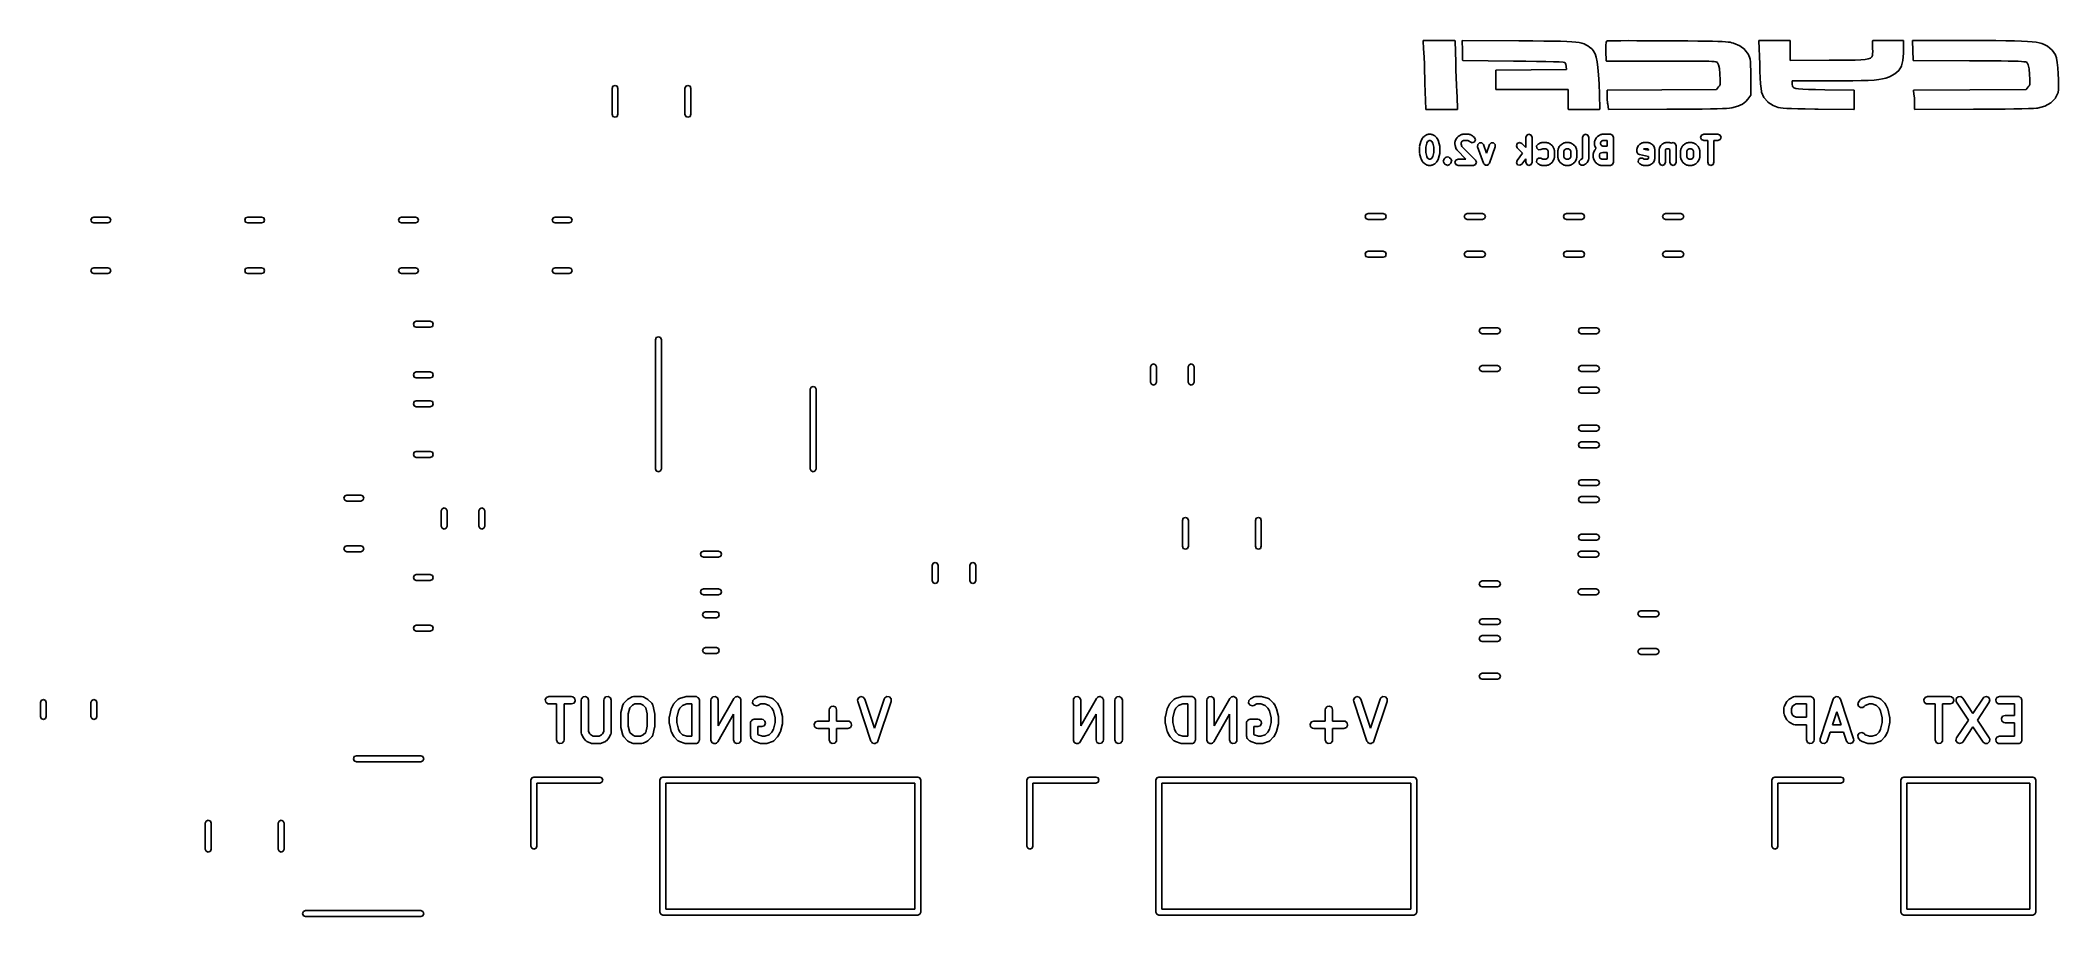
# Model space of a CAD drawing. Extents: x 7.33 to 8.93, y -4.72 to -4.03.
import ezdxf

# ---------------------------------------------------------------- set-up
doc = ezdxf.new("R2010")
doc.units = 0
doc.header["$MEASUREMENT"] = 0
doc.layers.add('BLACK', color=7, linetype='CONTINUOUS')

msp = doc.modelspace()

# ---------------------------------------------------------------- linework, layer by layer
at = {"layer": 'BLACK', "linetype": 'CONTINUOUS'}
for p, q in [((8.42736, -4.02678), (8.42738, -4.02672)), ((8.42736, -4.02679), (8.42736, -4.02678)), ((8.42736, -4.0268), (8.42736, -4.02679)), ((8.42787, -4.03326), (8.42736, -4.0268)), ((8.42738, -4.02672), (8.4274, -4.02666)), ((8.4274, -4.02666), (8.42741, -4.02665)), ((8.42741, -4.02665), (8.42748, -4.02662)), ((8.42741, -4.02665), (8.42741, -4.02665)), ((8.42748, -4.02662), (8.42754, -4.02659)), ((8.42754, -4.02659), (8.42755, -4.02659)), ((8.42755, -4.02659), (8.42755, -4.02659)), ((8.42755, -4.02659), (8.45255, -4.02659)), ((8.42803, -4.03594), (8.42787, -4.03326)), ((8.42823, -4.03997), (8.42803, -4.03594)), ((8.45255, -4.02659), (8.45261, -4.02662)), ((8.45261, -4.02662), (8.45268, -4.02664)), ((8.45268, -4.02664), (8.45268, -4.02664)), ((8.45268, -4.02664), (8.45269, -4.02665)), ((8.45269, -4.02665), (8.45272, -4.02671)), ((8.45272, -4.02671), (8.45275, -4.02678)), ((8.45275, -4.02678), (8.45329, -4.04407)), ((8.45834, -4.02667), (8.45837, -4.0266)), ((8.45858, -4.03444), (8.45834, -4.02667)), ((8.45834, -4.02667), (8.45834, -4.02667)), ((8.45834, -4.02667), (8.45834, -4.02667)), ((8.45837, -4.0266), (8.45839, -4.02653)), ((8.45839, -4.02653), (8.4584, -4.02653)), ((8.4584, -4.02653), (8.45847, -4.0265)), ((8.4584, -4.02653), (8.4584, -4.02653)), ((8.45847, -4.0265), (8.45853, -4.02647)), ((8.45853, -4.02647), (8.45854, -4.02647)), ((8.45854, -4.02647), (8.45854, -4.02647)), ((8.45854, -4.02647), (8.50336, -4.02679)), ((8.45882, -4.04221), (8.45858, -4.03444)), ((8.45858, -4.03444), (8.45858, -4.03444)), ((8.50336, -4.02679), (8.50443, -4.02679)), ((8.50443, -4.02679), (8.50443, -4.02679)), ((8.50443, -4.02679), (8.51456, -4.02687)), ((8.51456, -4.02687), (8.51456, -4.02687)), ((8.51456, -4.02687), (8.51456, -4.02687)), ((8.51456, -4.02687), (8.52319, -4.02695)), ((8.52319, -4.02695), (8.52319, -4.02695)), ((8.52319, -4.02695), (8.52319, -4.02695)), ((8.52319, -4.02695), (8.53045, -4.02705)), ((8.53045, -4.02705), (8.53045, -4.02705)), ((8.53045, -4.02705), (8.53045, -4.02705)), ((8.53045, -4.02705), (8.53648, -4.02717)), ((8.53648, -4.02717), (8.53648, -4.02717)), ((8.53648, -4.02717), (8.53649, -4.02717)), ((8.53649, -4.02717), (8.54144, -4.02734)), ((8.54144, -4.02734), (8.54145, -4.02734)), ((8.54145, -4.02734), (8.54145, -4.02734)), ((8.54145, -4.02734), (8.54547, -4.02757)), ((8.54547, -4.02757), (8.54547, -4.02757)), ((8.54547, -4.02757), (8.54548, -4.02757)), ((8.54548, -4.02757), (8.54871, -4.02787)), ((8.54871, -4.02787), (8.54872, -4.02787)), ((8.54872, -4.02787), (8.54872, -4.02787)), ((8.54872, -4.02787), (8.5513, -4.02824)), ((8.5513, -4.02824), (8.55131, -4.02825)), ((8.55131, -4.02825), (8.55132, -4.02825)), ((8.55132, -4.02825), (8.5534, -4.02872)), ((8.5534, -4.02872), (8.55341, -4.02872)), ((8.55341, -4.02872), (8.55342, -4.02872)), ((8.55342, -4.02872), (8.55514, -4.0293)), ((8.55514, -4.0293), (8.55515, -4.02931)), ((8.55515, -4.02931), (8.55516, -4.02931)), ((8.55516, -4.02931), (8.55666, -4.03001)), ((8.55666, -4.03001), (8.55667, -4.03002)), ((8.55667, -4.03002), (8.55668, -4.03002)), ((8.55668, -4.03002), (8.55811, -4.03085)), ((8.55811, -4.03085), (8.55811, -4.03085)), ((8.55811, -4.03085), (8.55812, -4.03085)), ((8.55812, -4.03085), (8.55962, -4.03183)), ((8.55962, -4.03183), (8.55962, -4.03184)), ((8.55962, -4.03184), (8.55963, -4.03184)), ((8.55963, -4.03184), (8.56131, -4.03316)), ((8.56131, -4.03316), (8.56132, -4.03318)), ((8.56132, -4.03318), (8.56134, -4.03319)), ((8.56134, -4.03319), (8.56277, -4.03484)), ((8.56277, -4.03484), (8.56277, -4.03486)), ((8.56277, -4.03486), (8.56279, -4.03488)), ((8.56279, -4.03488), (8.56395, -4.03701)), ((8.57238, -4.03049), (8.57261, -4.028)), ((8.57239, -4.0305), (8.57238, -4.03049)), ((8.57238, -4.03051), (8.57239, -4.0305)), ((8.57241, -4.03458), (8.57238, -4.03051)), ((8.57241, -4.03459), (8.57241, -4.03458)), ((8.57241, -4.03458), (8.57241, -4.03458)), ((8.57242, -4.03502), (8.57241, -4.03459)), ((8.57269, -4.04263), (8.57242, -4.03502)), ((8.57242, -4.03502), (8.57242, -4.03502)), ((8.57242, -4.03502), (8.57242, -4.03502)), ((8.57261, -4.028), (8.57263, -4.02796)), ((8.57263, -4.02793), (8.57313, -4.02695)), ((8.57263, -4.02796), (8.57263, -4.02793)), ((8.57313, -4.02695), (8.57315, -4.02693)), ((8.57315, -4.02693), (8.57316, -4.02691)), ((8.57316, -4.02691), (8.5732, -4.02689)), ((8.5732, -4.02689), (8.57325, -4.02685)), ((8.57325, -4.02685), (8.57327, -4.02685)), ((8.57327, -4.02685), (8.57329, -4.02684)), ((8.57329, -4.02684), (8.57387, -4.02679)), ((8.57387, -4.02679), (8.57388, -4.0268)), ((8.57388, -4.02679), (8.57601, -4.02674)), ((8.57388, -4.0268), (8.57388, -4.02679)), ((8.57601, -4.02674), (8.57954, -4.0267)), ((8.57601, -4.02674), (8.57601, -4.02674)), ((8.57601, -4.02674), (8.57601, -4.02674)), ((8.57954, -4.0267), (8.58432, -4.02668)), ((8.57954, -4.0267), (8.57954, -4.0267)), ((8.57954, -4.0267), (8.57954, -4.0267)), ((8.58432, -4.02668), (8.59019, -4.02667)), ((8.58432, -4.02668), (8.58432, -4.02668)), ((8.58432, -4.02668), (8.58432, -4.02668)), ((8.59019, -4.02667), (8.5902, -4.02667)), ((8.5902, -4.02667), (8.5902, -4.02667)), ((8.5902, -4.02667), (8.59702, -4.02668)), ((8.59702, -4.02668), (8.59702, -4.02668)), ((8.59702, -4.02668), (8.59702, -4.02668)), ((8.59702, -4.02668), (8.60463, -4.0267)), ((8.60463, -4.0267), (8.60463, -4.0267)), ((8.60463, -4.0267), (8.60463, -4.0267)), ((8.60463, -4.0267), (8.61289, -4.02673)), ((8.61289, -4.02673), (8.61289, -4.02673)), ((8.61289, -4.02673), (8.61289, -4.02673)), ((8.61289, -4.02673), (8.62164, -4.02679)), ((8.62164, -4.02679), (8.62164, -4.02679)), ((8.62164, -4.02679), (8.62164, -4.02679)), ((8.62164, -4.02679), (8.62848, -4.02683)), ((8.62848, -4.02683), (8.62848, -4.02683)), ((8.62848, -4.02683), (8.62848, -4.02683)), ((8.62848, -4.02683), (8.63767, -4.0269)), ((8.63767, -4.0269), (8.63767, -4.0269)), ((8.63767, -4.0269), (8.63767, -4.0269)), ((8.63767, -4.0269), (8.64542, -4.02697)), ((8.64542, -4.02697), (8.64542, -4.02697)), ((8.64542, -4.02697), (8.64542, -4.02697)), ((8.64542, -4.02697), (8.65188, -4.02706)), ((8.65188, -4.02706), (8.65188, -4.02706)), ((8.65188, -4.02706), (8.65188, -4.02706)), ((8.65188, -4.02706), (8.65718, -4.02715)), ((8.65718, -4.02715), (8.65718, -4.02715)), ((8.65718, -4.02715), (8.65718, -4.02715)), ((8.65718, -4.02715), (8.66146, -4.02726)), ((8.66146, -4.02726), (8.66147, -4.02726)), ((8.66147, -4.02726), (8.66147, -4.02726)), ((8.66147, -4.02726), (8.66487, -4.0274)), ((8.66487, -4.0274), (8.66487, -4.0274)), ((8.66487, -4.0274), (8.66488, -4.0274)), ((8.66488, -4.0274), (8.66754, -4.02756)), ((8.66754, -4.02756), (8.66754, -4.02756)), ((8.66754, -4.02756), (8.66755, -4.02756)), ((8.66755, -4.02756), (8.66962, -4.02776)), ((8.66962, -4.02776), (8.66962, -4.02776)), ((8.66962, -4.02776), (8.66962, -4.02776)), ((8.66962, -4.02776), (8.67123, -4.02799)), ((8.67123, -4.02799), (8.67124, -4.028)), ((8.67124, -4.028), (8.67125, -4.02799)), ((8.67125, -4.02799), (8.67253, -4.02827)), ((8.67253, -4.02827), (8.67254, -4.02827)), ((8.67254, -4.02827), (8.67255, -4.02827)), ((8.67255, -4.02827), (8.67366, -4.0286)), ((8.67366, -4.0286), (8.67367, -4.0286)), ((8.67367, -4.0286), (8.67368, -4.0286)), ((8.67368, -4.0286), (8.67874, -4.03077)), ((8.67874, -4.03077), (8.67875, -4.03079)), ((8.67875, -4.03079), (8.67878, -4.0308)), ((8.67878, -4.0308), (8.68274, -4.0338)), ((8.68274, -4.0338), (8.68276, -4.03383)), ((8.68276, -4.03383), (8.68278, -4.03384)), ((8.68278, -4.03384), (8.6856, -4.03776)), ((8.69398, -4.02678), (8.69401, -4.02672)), ((8.69398, -4.02679), (8.69398, -4.02678)), ((8.69457, -4.04533), (8.69398, -4.02679)), ((8.69398, -4.02679), (8.69398, -4.02679)), ((8.69401, -4.02672), (8.69403, -4.02665)), ((8.69403, -4.02665), (8.69404, -4.02665)), ((8.69404, -4.02665), (8.69411, -4.02662)), ((8.69404, -4.02665), (8.69404, -4.02665)), ((8.69411, -4.02662), (8.69417, -4.02659)), ((8.69417, -4.02659), (8.69418, -4.02659)), ((8.69418, -4.02659), (8.69418, -4.02659)), ((8.69418, -4.02659), (8.7186, -4.02659)), ((8.7186, -4.02659), (8.71874, -4.02665)), ((8.71874, -4.02665), (8.7188, -4.02678)), ((8.7188, -4.02678), (8.7188, -4.04248)), ((8.78423, -4.03704), (8.78426, -4.03518)), ((8.78424, -4.02678), (8.7843, -4.02665)), ((8.78424, -4.03291), (8.78424, -4.02678)), ((8.78426, -4.03518), (8.78424, -4.03291)), ((8.78424, -4.03291), (8.78424, -4.03291)), ((8.78424, -4.03291), (8.78424, -4.03291)), ((8.7843, -4.02665), (8.78444, -4.02659)), ((8.78444, -4.02659), (8.8086, -4.02659)), ((8.80876, -4.0367), (8.80828, -4.04233)), ((8.8086, -4.02659), (8.8086, -4.02659)), ((8.8086, -4.02659), (8.8086, -4.02659)), ((8.8086, -4.02659), (8.80867, -4.02662)), ((8.80867, -4.02662), (8.80874, -4.02665)), ((8.80874, -4.02665), (8.80874, -4.02665)), ((8.80874, -4.02665), (8.80874, -4.02665)), ((8.80874, -4.02665), (8.80877, -4.0267)), ((8.80876, -4.03669), (8.80875, -4.03669)), ((8.80875, -4.03669), (8.80876, -4.0367)), ((8.80878, -4.03491), (8.80876, -4.03669)), ((8.80877, -4.0267), (8.8088, -4.02678)), ((8.8088, -4.02679), (8.80878, -4.03491)), ((8.80878, -4.03491), (8.80878, -4.03491)), ((8.80878, -4.03491), (8.80878, -4.03491)), ((8.8088, -4.02678), (8.8088, -4.02679)), ((8.8088, -4.02679), (8.8088, -4.02679)), ((8.81584, -4.02678), (8.81587, -4.02672)), ((8.81584, -4.02679), (8.81584, -4.02678)), ((8.81608, -4.0345), (8.81584, -4.02679)), ((8.81584, -4.02679), (8.81584, -4.02679)), ((8.81587, -4.02672), (8.8159, -4.02665)), ((8.8159, -4.02665), (8.81597, -4.02662)), ((8.8159, -4.02665), (8.8159, -4.02665)), ((8.8159, -4.02665), (8.8159, -4.02665)), ((8.81597, -4.02662), (8.81603, -4.02659)), ((8.81603, -4.02659), (8.81604, -4.02659)), ((8.81604, -4.02659), (8.81604, -4.02659)), ((8.81604, -4.02659), (8.86018, -4.02659)), ((8.81632, -4.04221), (8.81608, -4.0345)), ((8.86018, -4.02659), (8.86174, -4.02659)), ((8.86174, -4.02659), (8.86174, -4.02659)), ((8.86174, -4.02659), (8.86174, -4.02659)), ((8.86174, -4.02659), (8.87264, -4.0266)), ((8.87264, -4.0266), (8.87264, -4.02661)), ((8.87264, -4.02661), (8.87264, -4.0266)), ((8.87264, -4.0266), (8.88201, -4.02665)), ((8.88201, -4.02665), (8.88202, -4.02665)), ((8.88202, -4.02665), (8.88202, -4.02665)), ((8.88202, -4.02665), (8.89001, -4.02674)), ((8.89001, -4.02674), (8.89001, -4.02674)), ((8.89001, -4.02674), (8.89001, -4.02674)), ((8.89001, -4.02674), (8.89676, -4.02687)), ((8.89676, -4.02687), (8.89676, -4.02687)), ((8.89676, -4.02687), (8.89676, -4.02687)), ((8.89676, -4.02687), (8.9024, -4.02706)), ((8.9024, -4.02706), (8.9024, -4.02706)), ((8.9024, -4.02706), (8.9024, -4.02706)), ((8.9024, -4.02706), (8.90705, -4.0273)), ((8.90705, -4.0273), (8.90705, -4.0273)), ((8.90705, -4.0273), (8.90706, -4.0273)), ((8.90706, -4.0273), (8.91086, -4.0276)), ((8.91086, -4.0276), (8.91087, -4.02761)), ((8.91087, -4.02761), (8.91087, -4.02761)), ((8.91087, -4.02761), (8.91396, -4.02799)), ((8.91396, -4.02799), (8.91397, -4.02799)), ((8.91397, -4.02799), (8.91397, -4.02799)), ((8.91397, -4.02799), (8.91648, -4.02844)), ((8.91648, -4.02844), (8.91649, -4.02845)), ((8.91649, -4.02845), (8.9165, -4.02845)), ((8.9165, -4.02845), (8.91856, -4.02899)), ((8.91856, -4.02899), (8.91857, -4.029)), ((8.91857, -4.029), (8.91858, -4.029)), ((8.91858, -4.029), (8.92033, -4.02963)), ((8.92033, -4.02963), (8.92034, -4.02964)), ((8.92034, -4.02964), (8.92035, -4.02964)), ((8.92035, -4.02964), (8.92296, -4.03106)), ((8.92296, -4.03106), (8.92298, -4.03107)), ((8.92298, -4.03107), (8.923, -4.03108)), ((8.923, -4.03108), (8.92664, -4.03415)), ((8.92664, -4.03415), (8.92665, -4.03417)), ((8.92665, -4.03417), (8.92667, -4.03418)), ((8.92667, -4.03418), (8.92933, -4.03782)), ((8.42843, -4.04501), (8.42823, -4.03997)), ((8.42823, -4.03997), (8.42823, -4.03997)), ((8.42864, -4.05072), (8.42843, -4.04501)), ((8.42883, -4.0568), (8.42864, -4.05072)), ((8.42864, -4.05072), (8.42864, -4.05072)), ((8.45329, -4.04407), (8.45329, -4.04407)), ((8.45329, -4.04407), (8.45347, -4.04977)), ((8.45347, -4.04977), (8.45347, -4.04977)), ((8.45347, -4.04977), (8.4537, -4.05597)), ((8.45885, -4.04227), (8.45882, -4.04221)), ((8.45888, -4.04234), (8.45885, -4.04227)), ((8.45895, -4.04237), (8.45888, -4.04234)), ((8.45888, -4.04234), (8.45888, -4.04234)), ((8.45888, -4.04234), (8.45888, -4.04234)), ((8.45902, -4.0424), (8.45895, -4.04237)), ((8.49918, -4.04281), (8.45902, -4.0424)), ((8.48507, -4.05014), (8.4851, -4.05007)), ((8.48507, -4.06512), (8.48507, -4.05014)), ((8.4851, -4.05007), (8.48513, -4.05)), ((8.48513, -4.05), (8.4852, -4.04997)), ((8.48513, -4.05), (8.48513, -4.05)), ((8.48513, -4.05), (8.48513, -4.05)), ((8.4852, -4.04997), (8.48527, -4.04994)), ((8.48527, -4.04994), (8.5413, -4.04951)), ((8.50893, -4.04293), (8.49918, -4.04281)), ((8.51749, -4.04307), (8.50893, -4.04293)), ((8.50893, -4.04293), (8.50893, -4.04293)), ((8.52481, -4.04323), (8.51749, -4.04307)), ((8.51749, -4.04307), (8.51749, -4.04307)), ((8.5308, -4.0434), (8.52481, -4.04323)), ((8.53538, -4.04359), (8.5308, -4.0434)), ((8.53847, -4.04379), (8.53538, -4.04359)), ((8.53997, -4.04399), (8.53847, -4.04379)), ((8.54003, -4.04402), (8.53997, -4.04399)), ((8.54066, -4.04531), (8.54003, -4.04402)), ((8.54106, -4.04723), (8.54066, -4.04531)), ((8.5413, -4.04951), (8.54106, -4.04723)), ((8.56395, -4.03701), (8.56396, -4.03703)), ((8.56396, -4.03703), (8.56397, -4.03704)), ((8.56397, -4.03704), (8.5649, -4.03983)), ((8.5649, -4.03983), (8.5649, -4.03984)), ((8.5649, -4.03984), (8.56491, -4.03985)), ((8.56491, -4.03985), (8.56565, -4.04346)), ((8.56565, -4.04346), (8.56565, -4.04346)), ((8.56565, -4.04346), (8.56565, -4.04347)), ((8.56565, -4.04347), (8.56624, -4.04806)), ((8.56624, -4.04806), (8.56624, -4.04807)), ((8.56624, -4.04807), (8.56624, -4.04807)), ((8.56624, -4.04807), (8.5667, -4.05382)), ((8.57272, -4.04269), (8.57269, -4.04263)), ((8.57275, -4.04276), (8.57272, -4.04269)), ((8.57282, -4.04279), (8.57275, -4.04276)), ((8.57275, -4.04276), (8.57275, -4.04276)), ((8.57275, -4.04276), (8.57275, -4.04276)), ((8.57289, -4.04281), (8.57282, -4.04279)), ((8.61645, -4.04281), (8.57289, -4.04281)), ((8.62611, -4.04282), (8.61645, -4.04281)), ((8.63424, -4.04283), (8.62611, -4.04282)), ((8.64098, -4.04285), (8.63424, -4.04283)), ((8.64646, -4.0429), (8.64098, -4.04285)), ((8.65081, -4.04296), (8.64646, -4.0429)), ((8.64646, -4.0429), (8.64646, -4.0429)), ((8.65419, -4.04305), (8.65081, -4.04296)), ((8.65671, -4.04318), (8.65419, -4.04305)), ((8.65852, -4.04333), (8.65671, -4.04318)), ((8.65975, -4.04353), (8.65852, -4.04333)), ((8.66053, -4.04376), (8.65975, -4.04353)), ((8.66099, -4.04403), (8.66053, -4.04376)), ((8.6612, -4.04423), (8.66099, -4.04403)), ((8.66198, -4.04579), (8.6612, -4.04423)), ((8.66258, -4.04867), (8.66198, -4.04579)), ((8.66303, -4.05306), (8.66258, -4.04867)), ((8.6856, -4.03776), (8.6856, -4.03778)), ((8.6856, -4.03778), (8.68561, -4.03779)), ((8.68561, -4.03779), (8.6859, -4.03835)), ((8.6859, -4.03835), (8.6859, -4.03836)), ((8.6859, -4.03836), (8.6859, -4.03837)), ((8.6859, -4.03837), (8.6865, -4.03978)), ((8.6865, -4.03978), (8.6865, -4.0398)), ((8.6865, -4.0398), (8.68651, -4.03981)), ((8.68651, -4.03981), (8.68693, -4.0414)), ((8.68693, -4.0414), (8.68693, -4.04142)), ((8.68693, -4.04142), (8.68694, -4.04143)), ((8.68694, -4.04143), (8.68721, -4.0435)), ((8.68721, -4.0435), (8.68721, -4.04351)), ((8.68721, -4.04351), (8.68721, -4.04352)), ((8.68721, -4.04352), (8.68738, -4.04637)), ((8.68738, -4.04637), (8.68738, -4.04637)), ((8.68738, -4.04637), (8.68738, -4.04637)), ((8.68738, -4.04637), (8.68746, -4.0503)), ((8.68746, -4.0503), (8.68746, -4.0503)), ((8.68746, -4.0503), (8.68747, -4.0503)), ((8.68747, -4.0503), (8.6875, -4.05559)), ((8.69478, -4.05097), (8.69457, -4.04533)), ((8.69457, -4.04533), (8.69457, -4.04533)), ((8.69457, -4.04533), (8.69457, -4.04533)), ((8.69505, -4.05627), (8.69478, -4.05097)), ((8.69478, -4.05097), (8.69478, -4.05097)), ((8.69478, -4.05097), (8.69478, -4.05097)), ((8.7188, -4.04248), (8.74976, -4.04224)), ((8.74976, -4.04224), (8.75736, -4.04219)), ((8.74976, -4.04224), (8.74976, -4.04224)), ((8.74976, -4.04224), (8.74976, -4.04224)), ((8.75736, -4.04219), (8.76453, -4.04213)), ((8.76453, -4.04213), (8.77031, -4.04203)), ((8.76453, -4.04213), (8.76453, -4.04213)), ((8.77031, -4.04203), (8.77485, -4.04186)), ((8.77485, -4.04186), (8.77829, -4.04156)), ((8.77829, -4.04156), (8.78078, -4.04111)), ((8.78078, -4.04111), (8.78245, -4.04047)), ((8.78245, -4.04047), (8.78347, -4.03962)), ((8.78347, -4.03962), (8.78401, -4.0385)), ((8.78401, -4.0385), (8.78423, -4.03704)), ((8.80498, -4.05027), (8.80193, -4.05298)), ((8.805, -4.05024), (8.80498, -4.05027)), ((8.80502, -4.05022), (8.805, -4.05024)), ((8.80707, -4.04681), (8.80502, -4.05022)), ((8.80709, -4.04676), (8.80707, -4.04678)), ((8.80707, -4.04678), (8.80707, -4.04681)), ((8.80828, -4.04237), (8.80709, -4.04676)), ((8.80828, -4.04233), (8.80827, -4.04235)), ((8.80827, -4.04235), (8.80828, -4.04237)), ((8.81635, -4.04227), (8.81632, -4.04221)), ((8.81638, -4.04234), (8.81635, -4.04227)), ((8.81645, -4.04237), (8.81638, -4.04234)), ((8.81638, -4.04234), (8.81638, -4.04234)), ((8.81638, -4.04234), (8.81638, -4.04234)), ((8.81652, -4.0424), (8.81645, -4.04237)), ((8.86119, -4.04261), (8.81652, -4.0424)), ((8.87099, -4.04266), (8.86119, -4.04261)), ((8.87927, -4.04272), (8.87099, -4.04266)), ((8.88614, -4.04278), (8.87927, -4.04272)), ((8.89176, -4.04285), (8.88614, -4.04278)), ((8.89624, -4.04293), (8.89176, -4.04285)), ((8.89176, -4.04285), (8.89176, -4.04285)), ((8.89972, -4.04304), (8.89624, -4.04293)), ((8.90234, -4.04317), (8.89972, -4.04304)), ((8.90423, -4.04334), (8.90234, -4.04317)), ((8.90552, -4.04353), (8.90423, -4.04334)), ((8.90634, -4.04377), (8.90552, -4.04353)), ((8.90682, -4.04403), (8.90634, -4.04377)), ((8.907, -4.0442), (8.90682, -4.04403)), ((8.9078, -4.0459), (8.907, -4.0442)), ((8.90843, -4.04914), (8.9078, -4.0459)), ((8.90886, -4.05347), (8.90843, -4.04914)), ((8.92933, -4.03782), (8.92934, -4.03784)), ((8.92934, -4.03784), (8.92935, -4.03786)), ((8.92935, -4.03786), (8.92947, -4.03811)), ((8.92947, -4.03811), (8.92947, -4.03812)), ((8.92947, -4.03812), (8.92948, -4.03814)), ((8.92948, -4.03814), (8.93011, -4.04042)), ((8.93011, -4.04042), (8.93011, -4.04043)), ((8.93011, -4.04043), (8.93012, -4.04044)), ((8.93012, -4.04044), (8.93069, -4.04392)), ((8.93069, -4.04392), (8.93069, -4.04393)), ((8.93069, -4.04393), (8.93069, -4.04393)), ((8.93069, -4.04393), (8.93118, -4.04821)), ((8.93118, -4.04821), (8.93118, -4.04822)), ((8.93118, -4.04822), (8.93118, -4.04822)), ((8.93118, -4.04822), (8.93156, -4.0529)), ((8.93156, -4.0529), (8.93156, -4.05291)), ((7.78366, -4.06452), (7.78435, -4.06285)), ((7.78366, -4.08509), (7.78366, -4.06452)), ((7.78435, -4.06285), (7.78602, -4.06216)), ((7.78602, -4.06216), (7.78769, -4.06285)), ((7.78769, -4.06285), (7.78839, -4.06452)), ((7.78839, -4.06452), (7.78839, -4.08509)), ((7.84154, -4.06452), (7.84223, -4.06285)), ((7.84154, -4.08509), (7.84154, -4.06452)), ((7.84223, -4.06285), (7.8439, -4.06216)), ((7.8439, -4.06216), (7.84557, -4.06285)), ((7.84557, -4.06285), (7.84626, -4.06452)), ((7.84626, -4.06452), (7.84626, -4.08509)), ((8.42893, -4.06033), (8.42883, -4.0568)), ((8.42948, -4.08096), (8.42893, -4.06033)), ((8.4537, -4.05597), (8.45393, -4.06192)), ((8.45393, -4.06192), (8.45393, -4.06192)), ((8.45393, -4.06192), (8.45415, -4.06713)), ((8.45415, -4.06713), (8.45415, -4.06713)), ((8.45415, -4.06713), (8.45434, -4.07115)), ((8.48513, -4.06526), (8.48507, -4.06512)), ((8.48527, -4.06531), (8.48513, -4.06526)), ((8.54257, -4.06531), (8.48527, -4.06531)), ((8.54257, -4.08095), (8.54257, -4.06531)), ((8.5667, -4.05382), (8.5667, -4.05383)), ((8.5667, -4.05383), (8.5667, -4.05383)), ((8.5667, -4.05383), (8.56707, -4.06091)), ((8.56707, -4.06091), (8.56707, -4.06091)), ((8.56707, -4.06091), (8.56707, -4.06091)), ((8.56707, -4.06091), (8.56739, -4.06949)), ((8.57341, -4.06607), (8.57343, -4.066)), ((8.57341, -4.06964), (8.57341, -4.06607)), ((8.57343, -4.066), (8.57346, -4.06593)), ((8.57346, -4.06593), (8.57353, -4.0659)), ((8.57346, -4.06593), (8.57346, -4.06593)), ((8.57346, -4.06593), (8.57346, -4.06593)), ((8.57353, -4.0659), (8.5736, -4.06587)), ((8.5736, -4.06587), (8.66032, -4.06534)), ((8.66032, -4.06534), (8.66196, -4.06333)), ((8.66196, -4.06333), (8.66257, -4.0625)), ((8.66257, -4.0625), (8.66308, -4.06134)), ((8.66306, -4.0535), (8.66303, -4.05306)), ((8.66329, -4.05725), (8.66306, -4.0535)), ((8.66308, -4.06134), (8.66331, -4.05973)), ((8.66331, -4.05973), (8.66329, -4.05725)), ((8.6875, -4.05559), (8.6875, -4.05559)), ((8.6875, -4.05559), (8.6875, -4.05559)), ((8.6875, -4.05559), (8.68755, -4.06981)), ((8.69535, -4.06091), (8.69505, -4.05627)), ((8.69505, -4.05627), (8.69505, -4.05627)), ((8.69505, -4.05627), (8.69505, -4.05627)), ((8.69535, -4.06092), (8.69535, -4.06091)), ((8.69535, -4.06091), (8.69535, -4.06091)), ((8.69567, -4.06461), (8.69535, -4.06092)), ((8.69567, -4.06462), (8.69567, -4.06461)), ((8.69567, -4.06461), (8.69567, -4.06461)), ((8.69598, -4.06706), (8.69567, -4.06462)), ((8.69598, -4.06707), (8.69598, -4.06706)), ((8.69598, -4.06706), (8.69598, -4.06706)), ((8.69608, -4.06758), (8.69598, -4.06707)), ((8.6961, -4.0676), (8.69608, -4.06758)), ((8.6961, -4.06762), (8.6961, -4.0676)), ((8.69793, -4.07168), (8.6961, -4.06762)), ((8.75089, -4.05862), (8.72047, -4.05865)), ((8.72047, -4.05865), (8.72047, -4.06085)), ((8.72047, -4.06085), (8.72047, -4.0614)), ((8.72047, -4.0614), (8.72059, -4.06255)), ((8.72059, -4.06255), (8.72097, -4.06341)), ((8.72097, -4.06341), (8.72177, -4.06408)), ((8.72177, -4.06408), (8.72323, -4.0646)), ((8.72323, -4.0646), (8.72551, -4.06497)), ((8.72551, -4.06497), (8.72879, -4.06523)), ((8.72879, -4.06523), (8.73322, -4.0654)), ((8.73322, -4.0654), (8.73898, -4.06552)), ((8.73898, -4.06552), (8.73898, -4.06552)), ((8.73898, -4.06552), (8.74623, -4.06561)), ((8.74623, -4.06561), (8.76944, -4.06589)), ((8.76046, -4.05859), (8.75089, -4.05862)), ((8.75089, -4.05862), (8.75089, -4.05862)), ((8.75089, -4.05862), (8.75089, -4.05862)), ((8.76852, -4.05852), (8.76046, -4.05859)), ((8.76046, -4.05859), (8.76046, -4.05859)), ((8.76046, -4.05859), (8.76046, -4.05859)), ((8.77525, -4.05838), (8.76852, -4.05852)), ((8.76852, -4.05852), (8.76852, -4.05852)), ((8.76852, -4.05852), (8.76852, -4.05852)), ((8.76944, -4.06589), (8.76951, -4.06592)), ((8.76951, -4.06592), (8.76957, -4.06595)), ((8.76957, -4.06595), (8.76958, -4.06595)), ((8.76958, -4.06595), (8.76958, -4.06595)), ((8.76958, -4.06595), (8.7696, -4.06602)), ((8.7696, -4.06602), (8.76963, -4.06609)), ((8.76963, -4.06609), (8.76963, -4.08108)), ((8.78081, -4.05817), (8.77525, -4.05838)), ((8.77525, -4.05838), (8.77525, -4.05838)), ((8.77525, -4.05838), (8.77525, -4.05838)), ((8.78535, -4.05788), (8.78081, -4.05817)), ((8.78081, -4.05817), (8.78081, -4.05817)), ((8.78081, -4.05817), (8.78081, -4.05817)), ((8.78536, -4.05788), (8.78535, -4.05788)), ((8.78906, -4.0575), (8.78536, -4.05788)), ((8.78536, -4.05788), (8.78536, -4.05788)), ((8.78907, -4.05749), (8.78906, -4.0575)), ((8.7921, -4.057), (8.78907, -4.0575)), ((8.78907, -4.0575), (8.78907, -4.05749)), ((8.79211, -4.057), (8.7921, -4.057)), ((8.7921, -4.057), (8.7921, -4.057)), ((8.79462, -4.05639), (8.79211, -4.057)), ((8.79463, -4.05639), (8.79462, -4.05639)), ((8.79462, -4.05639), (8.79462, -4.05639)), ((8.79679, -4.05565), (8.79463, -4.05639)), ((8.7968, -4.05564), (8.79679, -4.05565)), ((8.79768, -4.05528), (8.7968, -4.05564)), ((8.7968, -4.05564), (8.7968, -4.05564)), ((8.79769, -4.05527), (8.79768, -4.05527)), ((8.79768, -4.05527), (8.79768, -4.05528)), ((8.8019, -4.053), (8.79769, -4.05527)), ((8.80191, -4.05298), (8.8019, -4.053)), ((8.80193, -4.05298), (8.80191, -4.05298)), ((8.81654, -4.06607), (8.81656, -4.06601)), ((8.81655, -4.06609), (8.81654, -4.06607)), ((8.81654, -4.0661), (8.81655, -4.06609)), ((8.81705, -4.06916), (8.81654, -4.0661)), ((8.81656, -4.06601), (8.81658, -4.06595)), ((8.81658, -4.06595), (8.81659, -4.06595)), ((8.81659, -4.06595), (8.8166, -4.06593)), ((8.8166, -4.06593), (8.81665, -4.06591)), ((8.81665, -4.06591), (8.8167, -4.06587)), ((8.8167, -4.06587), (8.81672, -4.06588)), ((8.81672, -4.06588), (8.81674, -4.06587)), ((8.81674, -4.06587), (8.86149, -4.0656)), ((8.86149, -4.0656), (8.90616, -4.06534)), ((8.90616, -4.06534), (8.90778, -4.06333)), ((8.90778, -4.06333), (8.90841, -4.06248)), ((8.90841, -4.06248), (8.90891, -4.06132)), ((8.9091, -4.05722), (8.90886, -4.05347)), ((8.90891, -4.06132), (8.90913, -4.05971)), ((8.90913, -4.05971), (8.9091, -4.05722)), ((8.93136, -4.06777), (8.92929, -4.07212)), ((8.93138, -4.06771), (8.93136, -4.06774)), ((8.93136, -4.06774), (8.93136, -4.06777)), ((8.93173, -4.06541), (8.93138, -4.06771)), ((8.93156, -4.05291), (8.93156, -4.05291)), ((8.93156, -4.05291), (8.93179, -4.05759)), ((8.93173, -4.06539), (8.93172, -4.0654)), ((8.93172, -4.0654), (8.93173, -4.06541)), ((8.93186, -4.0619), (8.93173, -4.06539)), ((8.93179, -4.05759), (8.93179, -4.0576)), ((8.93179, -4.0576), (8.93179, -4.0576)), ((8.93179, -4.0576), (8.93186, -4.06189)), ((8.93186, -4.06189), (8.93186, -4.06189)), ((8.93186, -4.06189), (8.93186, -4.0619)), ((8.42951, -4.08102), (8.42948, -4.08096)), ((8.42954, -4.08109), (8.42951, -4.08102)), ((8.42961, -4.08112), (8.42954, -4.08109)), ((8.42954, -4.08109), (8.42954, -4.08109)), ((8.42954, -4.08109), (8.42954, -4.08109)), ((8.42968, -4.08115), (8.42961, -4.08112)), ((8.45465, -4.08115), (8.42968, -4.08115)), ((8.45434, -4.07115), (8.45485, -4.08094)), ((8.45466, -4.08115), (8.45465, -4.08115)), ((8.45465, -4.08115), (8.45465, -4.08115)), ((8.45472, -4.08112), (8.45466, -4.08115)), ((8.45479, -4.08109), (8.45472, -4.08112)), ((8.4548, -4.08108), (8.45479, -4.08109)), ((8.45479, -4.08109), (8.45479, -4.08109)), ((8.45482, -4.08102), (8.4548, -4.08108)), ((8.45485, -4.08095), (8.45482, -4.08102)), ((8.45485, -4.08094), (8.45484, -4.08095)), ((8.45484, -4.08095), (8.45485, -4.08095)), ((8.54263, -4.08109), (8.54257, -4.08095)), ((8.54277, -4.08115), (8.54263, -4.08109)), ((8.56756, -4.08115), (8.54277, -4.08115)), ((8.56739, -4.06949), (8.56739, -4.06949)), ((8.56739, -4.06949), (8.56739, -4.06949)), ((8.56739, -4.06949), (8.56775, -4.08095)), ((8.56763, -4.08112), (8.56756, -4.08115)), ((8.56756, -4.08115), (8.56756, -4.08115)), ((8.56756, -4.08115), (8.56756, -4.08115)), ((8.5677, -4.08109), (8.56763, -4.08112)), ((8.56773, -4.08102), (8.5677, -4.08109)), ((8.5677, -4.08109), (8.5677, -4.08109)), ((8.5677, -4.08109), (8.5677, -4.08109)), ((8.56775, -4.08095), (8.56773, -4.08102)), ((8.56775, -4.08095), (8.56775, -4.08095)), ((8.56775, -4.08095), (8.56775, -4.08095)), ((8.57341, -4.06965), (8.57341, -4.06964)), ((8.57353, -4.07287), (8.57341, -4.06965)), ((8.57341, -4.06965), (8.57341, -4.06965)), ((8.57353, -4.07288), (8.57353, -4.07287)), ((8.57353, -4.07287), (8.57353, -4.07287)), ((8.57384, -4.07636), (8.57353, -4.07288)), ((8.57384, -4.07637), (8.57384, -4.07636)), ((8.57384, -4.07636), (8.57384, -4.07636)), ((8.57394, -4.07711), (8.57384, -4.07637)), ((8.57447, -4.08098), (8.57394, -4.07711)), ((8.57394, -4.07711), (8.57394, -4.07711)), ((8.57394, -4.07711), (8.57394, -4.07711)), ((8.5745, -4.08103), (8.57447, -4.08098)), ((8.57452, -4.08109), (8.5745, -4.08103)), ((8.57454, -4.0811), (8.57452, -4.08109)), ((8.57454, -4.08111), (8.57454, -4.0811)), ((8.5746, -4.08112), (8.57454, -4.08111)), ((8.57466, -4.08115), (8.5746, -4.08112)), ((8.62101, -4.08108), (8.57466, -4.08115)), ((8.63182, -4.08106), (8.62101, -4.08108)), ((8.62101, -4.08108), (8.62101, -4.08108)), ((8.62101, -4.08108), (8.62101, -4.08108)), ((8.64108, -4.08101), (8.63182, -4.08106)), ((8.63182, -4.08106), (8.63182, -4.08106)), ((8.63182, -4.08106), (8.63182, -4.08106)), ((8.64109, -4.08101), (8.64108, -4.08101)), ((8.64108, -4.08101), (8.64108, -4.08101)), ((8.64891, -4.08095), (8.64109, -4.08101)), ((8.64892, -4.08095), (8.64891, -4.08095)), ((8.65543, -4.08085), (8.64892, -4.08095)), ((8.64892, -4.08095), (8.64892, -4.08095)), ((8.66074, -4.08074), (8.65543, -4.08085)), ((8.65543, -4.08085), (8.65543, -4.08085)), ((8.65543, -4.08085), (8.65543, -4.08085)), ((8.66075, -4.08074), (8.66074, -4.08073)), ((8.66074, -4.08073), (8.66074, -4.08074)), ((8.66497, -4.08059), (8.66075, -4.08074)), ((8.66498, -4.08059), (8.66497, -4.08059)), ((8.66824, -4.08041), (8.66498, -4.08059)), ((8.66498, -4.08059), (8.66498, -4.08059)), ((8.66825, -4.08041), (8.66824, -4.0804)), ((8.66824, -4.0804), (8.66824, -4.08041)), ((8.67066, -4.08019), (8.66825, -4.08041)), ((8.67067, -4.08019), (8.67066, -4.08019)), ((8.67066, -4.08019), (8.67066, -4.08019)), ((8.67235, -4.07993), (8.67067, -4.08019)), ((8.67236, -4.07993), (8.67235, -4.07993)), ((8.67235, -4.07993), (8.67235, -4.07993)), ((8.6725, -4.0799), (8.67236, -4.07993)), ((8.67251, -4.0799), (8.6725, -4.0799)), ((8.67726, -4.07862), (8.67251, -4.0799)), ((8.67251, -4.0799), (8.67251, -4.0799)), ((8.67728, -4.07861), (8.67726, -4.07862)), ((8.67729, -4.07861), (8.67728, -4.07861)), ((8.68081, -4.07702), (8.67729, -4.07861)), ((8.68083, -4.077), (8.68081, -4.07702)), ((8.68086, -4.07699), (8.68083, -4.077)), ((8.68358, -4.07485), (8.68086, -4.07699)), ((8.68359, -4.07483), (8.68358, -4.07485)), ((8.68361, -4.07482), (8.68359, -4.07483)), ((8.68517, -4.07301), (8.68361, -4.07482)), ((8.68751, -4.06993), (8.68517, -4.073)), ((8.68517, -4.073), (8.68517, -4.07301)), ((8.68517, -4.07301), (8.68517, -4.07301)), ((8.68753, -4.06987), (8.68751, -4.06993)), ((8.68755, -4.06981), (8.68753, -4.06987)), ((8.69795, -4.07171), (8.69793, -4.07168)), ((8.69796, -4.07173), (8.69795, -4.07171)), ((8.70111, -4.07531), (8.69796, -4.07173)), ((8.70114, -4.07532), (8.70111, -4.07531)), ((8.70115, -4.07534), (8.70114, -4.07532)), ((8.7053, -4.0781), (8.70115, -4.07534)), ((8.70532, -4.07811), (8.7053, -4.0781)), ((8.70533, -4.07812), (8.70532, -4.07811)), ((8.70786, -4.07915), (8.70533, -4.07812)), ((8.70787, -4.07915), (8.70786, -4.07915)), ((8.70788, -4.07916), (8.70787, -4.07915)), ((8.70932, -4.07956), (8.70788, -4.07916)), ((8.70933, -4.07956), (8.70932, -4.07956)), ((8.70933, -4.07957), (8.70933, -4.07956)), ((8.71107, -4.0799), (8.70933, -4.07957)), ((8.71108, -4.0799), (8.71107, -4.0799)), ((8.71107, -4.0799), (8.71107, -4.0799)), ((8.7133, -4.08017), (8.71108, -4.0799)), ((8.71331, -4.08017), (8.7133, -4.08017)), ((8.7133, -4.08017), (8.7133, -4.08017)), ((8.7162, -4.08038), (8.71331, -4.08017)), ((8.71995, -4.08055), (8.7162, -4.08038)), ((8.7162, -4.08038), (8.7162, -4.08038)), ((8.7162, -4.08038), (8.7162, -4.08038)), ((8.72474, -4.08069), (8.71995, -4.08055)), ((8.71995, -4.08055), (8.71995, -4.08055)), ((8.71995, -4.08055), (8.71995, -4.08055)), ((8.72475, -4.08069), (8.72474, -4.08069)), ((8.73077, -4.08081), (8.72475, -4.08069)), ((8.72475, -4.08069), (8.72475, -4.08069)), ((8.73822, -4.08092), (8.73077, -4.08081)), ((8.73077, -4.08081), (8.73077, -4.08081)), ((8.73077, -4.08081), (8.73077, -4.08081)), ((8.73822, -4.08092), (8.73822, -4.08092)), ((8.73822, -4.08092), (8.73822, -4.08092)), ((8.74089, -4.08095), (8.73822, -4.08092)), ((8.76943, -4.08128), (8.74089, -4.08095)), ((8.74089, -4.08095), (8.74089, -4.08095)), ((8.76944, -4.08128), (8.76943, -4.08128)), ((8.76943, -4.08128), (8.76943, -4.08128)), ((8.7695, -4.08125), (8.76944, -4.08128)), ((8.76957, -4.08123), (8.7695, -4.08125)), ((8.7696, -4.08116), (8.76957, -4.08122)), ((8.76957, -4.08122), (8.76957, -4.08122)), ((8.76957, -4.08122), (8.76957, -4.08123)), ((8.76963, -4.08109), (8.7696, -4.08116)), ((8.76963, -4.08108), (8.76963, -4.08109)), ((8.76963, -4.08109), (8.76963, -4.08109)), ((8.81735, -4.07188), (8.81705, -4.06916)), ((8.81754, -4.07519), (8.81735, -4.07188)), ((8.81756, -4.07658), (8.81754, -4.07519)), ((8.81757, -4.08095), (8.81756, -4.07658)), ((8.81763, -4.08109), (8.81757, -4.08095)), ((8.81777, -4.08115), (8.81763, -4.08109)), ((8.86423, -4.08105), (8.81777, -4.08115)), ((8.87302, -4.08102), (8.86423, -4.08105)), ((8.86423, -4.08105), (8.86423, -4.08105)), ((8.86423, -4.08105), (8.86423, -4.08105)), ((8.88143, -4.08096), (8.87302, -4.08102)), ((8.87302, -4.08102), (8.87302, -4.08102)), ((8.87302, -4.08102), (8.87302, -4.08102)), ((8.88928, -4.08089), (8.88143, -4.08096)), ((8.88143, -4.08096), (8.88143, -4.08096)), ((8.88143, -4.08096), (8.88143, -4.08096)), ((8.88929, -4.08089), (8.88928, -4.08089)), ((8.88928, -4.08089), (8.88928, -4.08089)), ((8.89641, -4.0808), (8.88929, -4.08089)), ((8.89642, -4.0808), (8.89641, -4.0808)), ((8.90265, -4.08069), (8.89642, -4.0808)), ((8.89642, -4.0808), (8.89642, -4.0808)), ((8.90783, -4.08057), (8.90265, -4.08069)), ((8.90265, -4.08069), (8.90265, -4.08069)), ((8.90265, -4.08069), (8.90265, -4.08069)), ((8.91178, -4.08044), (8.90783, -4.08057)), ((8.90783, -4.08057), (8.90783, -4.08057)), ((8.90783, -4.08057), (8.90783, -4.08057)), ((8.91433, -4.0803), (8.91178, -4.08044)), ((8.91178, -4.08044), (8.91178, -4.08044)), ((8.91178, -4.08044), (8.91178, -4.08044)), ((8.91434, -4.0803), (8.91433, -4.0803)), ((8.91433, -4.0803), (8.91433, -4.0803)), ((8.91511, -4.08022), (8.91434, -4.0803)), ((8.91512, -4.08021), (8.91511, -4.08022)), ((8.91514, -4.08021), (8.91512, -4.08021)), ((8.92097, -4.07859), (8.91514, -4.08021)), ((8.92099, -4.07858), (8.92097, -4.07859)), ((8.92102, -4.07857), (8.92099, -4.07858)), ((8.92573, -4.07588), (8.92102, -4.07857)), ((8.92575, -4.07586), (8.92573, -4.07588)), ((8.92577, -4.07585), (8.92575, -4.07586)), ((8.92925, -4.07217), (8.92577, -4.07585)), ((8.92927, -4.07214), (8.92925, -4.07217)), ((8.92929, -4.07212), (8.92927, -4.07214)), ((7.78435, -4.08676), (7.78366, -4.08509)), ((7.78602, -4.08745), (7.78435, -4.08676)), ((7.78769, -4.08676), (7.78602, -4.08745)), ((7.78839, -4.08509), (7.78769, -4.08676)), ((7.84223, -4.08676), (7.84154, -4.08509)), ((7.8439, -4.08745), (7.84223, -4.08676)), ((7.84557, -4.08676), (7.8439, -4.08745)), ((7.84626, -4.08509), (7.84557, -4.08676)), ((8.43123, -4.10115), (8.43176, -4.10093)), ((8.43176, -4.10093), (8.43363, -4.10093)), ((8.43363, -4.10093), (8.43416, -4.10115)), ((8.45841, -4.10115), (8.45894, -4.10093)), ((8.45894, -4.10093), (8.46363, -4.10093)), ((8.46363, -4.10093), (8.46416, -4.10115)), ((8.5097, -4.10165), (8.51144, -4.10093)), ((8.51144, -4.10093), (8.51318, -4.10165)), ((8.55469, -4.10165), (8.55643, -4.10093)), ((8.55643, -4.10093), (8.55817, -4.10165)), ((8.56902, -4.10115), (8.56955, -4.10093)), ((8.56955, -4.10093), (8.57612, -4.10093)), ((8.57612, -4.10093), (8.57786, -4.10165)), ((8.64843, -4.10165), (8.65017, -4.10093)), ((8.65017, -4.10093), (8.66142, -4.10093)), ((8.66142, -4.10093), (8.66316, -4.10165)), ((8.42461, -4.11089), (8.42473, -4.1106)), ((8.42461, -4.11558), (8.42461, -4.11089)), ((8.42473, -4.11587), (8.42461, -4.11558)), ((8.42468, -4.1103), (8.42562, -4.10655)), ((8.42473, -4.1106), (8.42468, -4.1103)), ((8.42468, -4.11618), (8.42473, -4.11587)), ((8.42562, -4.11993), (8.42468, -4.11618)), ((8.42562, -4.10655), (8.42579, -4.10632)), ((8.42579, -4.10632), (8.42581, -4.10604)), ((8.42581, -4.10604), (8.42675, -4.10417)), ((8.42675, -4.10417), (8.42705, -4.1039)), ((8.42705, -4.1039), (8.42721, -4.10353)), ((8.42721, -4.10353), (8.42814, -4.10259)), ((8.42814, -4.10259), (8.42852, -4.10244)), ((8.42852, -4.10244), (8.42878, -4.10213)), ((8.42878, -4.10213), (8.43066, -4.10119)), ((8.43033, -4.108), (8.42953, -4.1112)), ((8.42953, -4.1112), (8.42953, -4.11528)), ((8.42953, -4.11528), (8.43033, -4.11847)), ((8.43097, -4.10673), (8.43033, -4.108)), ((8.43066, -4.10119), (8.43123, -4.10115)), ((8.43134, -4.10635), (8.43097, -4.10673)), ((8.43234, -4.10585), (8.43134, -4.10635)), ((8.43305, -4.10585), (8.43234, -4.10585)), ((8.43405, -4.10635), (8.43305, -4.10585)), ((8.43442, -4.10673), (8.43405, -4.10635)), ((8.43416, -4.10115), (8.43473, -4.10119)), ((8.43506, -4.108), (8.43442, -4.10673)), ((8.43473, -4.10119), (8.43661, -4.10213)), ((8.43586, -4.1112), (8.43506, -4.108)), ((8.43506, -4.11847), (8.43586, -4.11528)), ((8.43586, -4.11528), (8.43586, -4.1112)), ((8.43661, -4.10213), (8.43687, -4.10244)), ((8.43687, -4.10244), (8.43725, -4.10259)), ((8.43725, -4.10259), (8.43819, -4.10353)), ((8.43819, -4.10353), (8.43834, -4.1039)), ((8.43834, -4.1039), (8.43865, -4.10417)), ((8.43865, -4.10417), (8.43958, -4.10604)), ((8.43958, -4.10604), (8.4396, -4.10632)), ((8.4396, -4.10632), (8.43977, -4.10655)), ((8.43977, -4.10655), (8.44071, -4.1103)), ((8.44071, -4.11618), (8.43977, -4.11993)), ((8.44071, -4.1103), (8.44066, -4.1106)), ((8.44066, -4.1106), (8.44078, -4.11089)), ((8.44078, -4.11558), (8.44066, -4.11587)), ((8.44066, -4.11587), (8.44071, -4.11618)), ((8.44078, -4.11089), (8.44078, -4.11558)), ((8.45273, -4.10714), (8.45295, -4.10661)), ((8.45273, -4.10902), (8.45273, -4.10714)), ((8.45289, -4.10939), (8.45273, -4.10902)), ((8.45286, -4.1098), (8.45289, -4.10939)), ((8.4538, -4.11261), (8.45286, -4.1098)), ((8.45295, -4.10661), (8.45299, -4.10604)), ((8.45299, -4.10604), (8.45393, -4.10417)), ((8.45417, -4.11304), (8.4538, -4.11261)), ((8.45393, -4.10417), (8.45424, -4.1039)), ((8.45439, -4.11357), (8.45417, -4.11304)), ((8.45424, -4.1039), (8.45439, -4.10353)), ((8.45439, -4.10353), (8.45533, -4.10259)), ((8.46144, -4.12062), (8.45439, -4.11357)), ((8.45533, -4.10259), (8.4557, -4.10244)), ((8.4557, -4.10244), (8.45597, -4.10213)), ((8.45597, -4.10213), (8.45784, -4.10119)), ((8.45815, -4.10673), (8.45765, -4.10772)), ((8.45765, -4.10772), (8.45765, -4.10862)), ((8.45765, -4.10862), (8.45828, -4.1105)), ((8.45784, -4.10119), (8.45841, -4.10115)), ((8.45853, -4.10635), (8.45815, -4.10673)), ((8.45828, -4.1105), (8.46912, -4.12134)), ((8.45952, -4.10585), (8.45853, -4.10635)), ((8.46305, -4.10585), (8.45952, -4.10585)), ((8.46405, -4.10635), (8.46305, -4.10585)), ((8.4647, -4.10701), (8.46405, -4.10635)), ((8.46416, -4.10115), (8.46473, -4.10119)), ((8.46644, -4.10773), (8.4647, -4.10701)), ((8.46473, -4.10119), (8.4666, -4.10213)), ((8.46818, -4.10701), (8.46644, -4.10773)), ((8.4666, -4.10213), (8.46687, -4.10244)), ((8.46687, -4.10244), (8.46724, -4.10259)), ((8.46724, -4.10259), (8.46818, -4.10353)), ((8.46818, -4.10353), (8.4689, -4.10527)), ((8.4689, -4.10527), (8.46818, -4.10701)), ((8.47069, -4.11078), (8.47078, -4.1089)), ((8.47537, -4.12391), (8.47069, -4.11078)), ((8.47078, -4.1089), (8.47218, -4.10764)), ((8.47218, -4.10764), (8.47406, -4.10773)), ((8.47406, -4.10773), (8.47532, -4.10913)), ((8.47532, -4.10913), (8.47769, -4.11576)), ((8.47769, -4.11576), (8.48006, -4.10913)), ((8.48469, -4.11078), (8.48001, -4.12391)), ((8.48006, -4.10913), (8.48132, -4.10773)), ((8.48132, -4.10773), (8.4832, -4.10764)), ((8.4832, -4.10764), (8.4846, -4.1089)), ((8.4846, -4.1089), (8.48469, -4.11078)), ((8.50148, -4.10996), (8.5022, -4.10822)), ((8.5022, -4.11169), (8.50148, -4.10996)), ((8.50197, -4.1216), (8.50631, -4.11581)), ((8.5022, -4.10822), (8.50394, -4.10749)), ((8.50631, -4.11581), (8.5022, -4.11169)), ((8.50394, -4.10749), (8.50568, -4.10822)), ((8.50568, -4.10822), (8.50898, -4.11151)), ((8.50898, -4.10339), (8.5097, -4.10165)), ((8.50898, -4.11151), (8.50898, -4.10339)), ((8.51318, -4.10165), (8.5139, -4.10339)), ((8.5139, -4.10339), (8.5139, -4.12308)), ((8.51754, -4.11011), (8.51877, -4.10869)), ((8.51767, -4.11199), (8.51754, -4.11011)), ((8.51909, -4.11323), (8.51767, -4.11199)), ((8.51877, -4.10869), (8.52065, -4.10775)), ((8.52097, -4.11309), (8.51909, -4.11323)), ((8.52065, -4.10775), (8.52122, -4.10771)), ((8.52233, -4.11242), (8.52097, -4.11309)), ((8.52122, -4.10771), (8.52175, -4.10749)), ((8.52175, -4.10749), (8.5255, -4.10749)), ((8.52492, -4.11242), (8.52233, -4.11242)), ((8.52591, -4.11291), (8.52492, -4.11242)), ((8.5255, -4.10749), (8.52603, -4.10771)), ((8.52629, -4.11329), (8.52591, -4.11291)), ((8.52603, -4.10771), (8.5266, -4.10775)), ((8.52679, -4.11429), (8.52629, -4.11329)), ((8.5266, -4.10775), (8.52847, -4.10869)), ((8.52679, -4.11875), (8.52679, -4.11429)), ((8.52847, -4.10869), (8.52874, -4.109)), ((8.52874, -4.109), (8.52911, -4.10915)), ((8.52911, -4.10915), (8.53005, -4.11009)), ((8.53005, -4.11009), (8.5302, -4.11046)), ((8.5302, -4.11046), (8.53051, -4.11073)), ((8.53051, -4.11073), (8.53145, -4.1126)), ((8.53145, -4.1126), (8.53149, -4.11318)), ((8.53149, -4.11318), (8.53171, -4.1137)), ((8.53171, -4.1137), (8.53171, -4.11933)), ((8.53428, -4.1137), (8.5345, -4.11318)), ((8.53428, -4.11933), (8.53428, -4.1137)), ((8.5345, -4.11318), (8.53454, -4.1126)), ((8.53454, -4.1126), (8.53548, -4.11073)), ((8.53548, -4.11073), (8.53579, -4.11046)), ((8.53579, -4.11046), (8.53594, -4.11009)), ((8.53594, -4.11009), (8.53688, -4.10915)), ((8.53688, -4.10915), (8.53725, -4.109)), ((8.53725, -4.109), (8.53752, -4.10869)), ((8.53752, -4.10869), (8.53939, -4.10775)), ((8.53971, -4.11329), (8.53921, -4.11429)), ((8.53921, -4.11429), (8.53921, -4.11875)), ((8.53939, -4.10775), (8.53997, -4.10771)), ((8.54008, -4.11291), (8.53971, -4.11329)), ((8.53997, -4.10771), (8.54049, -4.10749)), ((8.54108, -4.11242), (8.54008, -4.11291)), ((8.54049, -4.10749), (8.54331, -4.10749)), ((8.54273, -4.11242), (8.54108, -4.11242)), ((8.54372, -4.11291), (8.54273, -4.11242)), ((8.54331, -4.10749), (8.54384, -4.10771)), ((8.5441, -4.11329), (8.54372, -4.11291)), ((8.54384, -4.10771), (8.54441, -4.10775)), ((8.5446, -4.11429), (8.5441, -4.11329)), ((8.54441, -4.10775), (8.54628, -4.10869)), ((8.5446, -4.11875), (8.5446, -4.11429)), ((8.54628, -4.10869), (8.54655, -4.109)), ((8.54655, -4.109), (8.54692, -4.10915)), ((8.54692, -4.10915), (8.54786, -4.11009)), ((8.54786, -4.11009), (8.54801, -4.11046)), ((8.54801, -4.11046), (8.54832, -4.11073)), ((8.54832, -4.11073), (8.54926, -4.1126)), ((8.54926, -4.1126), (8.5493, -4.11318)), ((8.5493, -4.11318), (8.54952, -4.1137)), ((8.54952, -4.1137), (8.54952, -4.11933)), ((8.55397, -4.10339), (8.55469, -4.10165)), ((8.55397, -4.11969), (8.55397, -4.10339)), ((8.55817, -4.10165), (8.55889, -4.10339)), ((8.55889, -4.10339), (8.55889, -4.12027)), ((8.56241, -4.11652), (8.56263, -4.11599)), ((8.56241, -4.11933), (8.56241, -4.11652)), ((8.56263, -4.11599), (8.56267, -4.11542)), ((8.56267, -4.11542), (8.5636, -4.11354)), ((8.56334, -4.10714), (8.56356, -4.10661)), ((8.56334, -4.10902), (8.56334, -4.10714)), ((8.56356, -4.10955), (8.56334, -4.10902)), ((8.56356, -4.10661), (8.5636, -4.10604)), ((8.5636, -4.11012), (8.56356, -4.10955)), ((8.5636, -4.10604), (8.56454, -4.10417)), ((8.56454, -4.11199), (8.5636, -4.11012)), ((8.5636, -4.11354), (8.56391, -4.11328)), ((8.56391, -4.11328), (8.56406, -4.1129)), ((8.56406, -4.1129), (8.56477, -4.11219)), ((8.56454, -4.10417), (8.56485, -4.1039)), ((8.56477, -4.11219), (8.56454, -4.11199)), ((8.56485, -4.1039), (8.565, -4.10353)), ((8.565, -4.10353), (8.56594, -4.10259)), ((8.56594, -4.10259), (8.56631, -4.10244)), ((8.56631, -4.10244), (8.56658, -4.10213)), ((8.56658, -4.10213), (8.56845, -4.10119)), ((8.56783, -4.1161), (8.56733, -4.1171)), ((8.56807, -4.11586), (8.56783, -4.1161)), ((8.56995, -4.11523), (8.56807, -4.11586)), ((8.56876, -4.10673), (8.56826, -4.10772)), ((8.56826, -4.10772), (8.56826, -4.10844)), ((8.56826, -4.10844), (8.56876, -4.10943)), ((8.56845, -4.10119), (8.56902, -4.10115)), ((8.56914, -4.10635), (8.56876, -4.10673)), ((8.56876, -4.10943), (8.56914, -4.10981)), ((8.57013, -4.10585), (8.56914, -4.10635)), ((8.56914, -4.10981), (8.57013, -4.11031)), ((8.57365, -4.11523), (8.56995, -4.11523)), ((8.57365, -4.10585), (8.57013, -4.10585)), ((8.57013, -4.11031), (8.57365, -4.11031)), ((8.57365, -4.11031), (8.57365, -4.10585)), ((8.57365, -4.12062), (8.57365, -4.11523)), ((8.57786, -4.10165), (8.57858, -4.10339)), ((8.57858, -4.10339), (8.57858, -4.12308)), ((8.59709, -4.11277), (8.59731, -4.11224)), ((8.59709, -4.11464), (8.59709, -4.11277)), ((8.59736, -4.1153), (8.59709, -4.11464)), ((8.59731, -4.11224), (8.59735, -4.11167)), ((8.59735, -4.11167), (8.59829, -4.10979)), ((8.5975, -4.11601), (8.59736, -4.1153)), ((8.59771, -4.11615), (8.5975, -4.11601)), ((8.59781, -4.11638), (8.59771, -4.11615)), ((8.59847, -4.11666), (8.59781, -4.11638)), ((8.59829, -4.10979), (8.59888, -4.10928)), ((8.59907, -4.11705), (8.59847, -4.11666)), ((8.59888, -4.10928), (8.59939, -4.10869)), ((8.59939, -4.10869), (8.60126, -4.10775)), ((8.60126, -4.10775), (8.60183, -4.10771)), ((8.60183, -4.10771), (8.60236, -4.10749)), ((8.60236, -4.10749), (8.60611, -4.10749)), ((8.60294, -4.11242), (8.60238, -4.1127)), ((8.60238, -4.1127), (8.60646, -4.11352)), ((8.60553, -4.11242), (8.60294, -4.11242)), ((8.60615, -4.11273), (8.60553, -4.11242)), ((8.60611, -4.10749), (8.60664, -4.10771)), ((8.60646, -4.11335), (8.60615, -4.11273)), ((8.60646, -4.11352), (8.60646, -4.11335)), ((8.60664, -4.10771), (8.60721, -4.10775)), ((8.60721, -4.10775), (8.60909, -4.10869)), ((8.60909, -4.10869), (8.6096, -4.10928)), ((8.6096, -4.10928), (8.61019, -4.10979)), ((8.61019, -4.10979), (8.61112, -4.11167)), ((8.61112, -4.11167), (8.61117, -4.11224)), ((8.61117, -4.11224), (8.61138, -4.11277)), ((8.61138, -4.11277), (8.61138, -4.12027)), ((8.6149, -4.11277), (8.61512, -4.11224)), ((8.6149, -4.12308), (8.6149, -4.11277)), ((8.61512, -4.11224), (8.61516, -4.11167)), ((8.61516, -4.11167), (8.6161, -4.10979)), ((8.6161, -4.10979), (8.61669, -4.10928)), ((8.61669, -4.10928), (8.6172, -4.10869)), ((8.6172, -4.10869), (8.61907, -4.10775)), ((8.61907, -4.10775), (8.61964, -4.10771)), ((8.61964, -4.10771), (8.62017, -4.10749)), ((8.62013, -4.11273), (8.61982, -4.11335)), ((8.61982, -4.11335), (8.61982, -4.12308)), ((8.62075, -4.11242), (8.62013, -4.11273)), ((8.62017, -4.10749), (8.62298, -4.10749)), ((8.6224, -4.11242), (8.62075, -4.11242)), ((8.62334, -4.11288), (8.6224, -4.11242)), ((8.62298, -4.10749), (8.62351, -4.10771)), ((8.62334, -4.12308), (8.62334, -4.11288)), ((8.62351, -4.10771), (8.62408, -4.10775)), ((8.62408, -4.10775), (8.62458, -4.108)), ((8.62458, -4.108), (8.6258, -4.10749)), ((8.6258, -4.10749), (8.62754, -4.10822)), ((8.62754, -4.10822), (8.62826, -4.10996)), ((8.62826, -4.10996), (8.62826, -4.12308)), ((8.63177, -4.1137), (8.63199, -4.11318)), ((8.63177, -4.11933), (8.63177, -4.1137)), ((8.63199, -4.11318), (8.63203, -4.1126)), ((8.63203, -4.1126), (8.63297, -4.11073)), ((8.63297, -4.11073), (8.63328, -4.11046)), ((8.63328, -4.11046), (8.63343, -4.11009)), ((8.63343, -4.11009), (8.63437, -4.10915)), ((8.63437, -4.10915), (8.63474, -4.109)), ((8.63474, -4.109), (8.63501, -4.10869)), ((8.63501, -4.10869), (8.63688, -4.10775)), ((8.63719, -4.11329), (8.63669, -4.11429)), ((8.63669, -4.11429), (8.63669, -4.11875)), ((8.63688, -4.10775), (8.63745, -4.10771)), ((8.63757, -4.11291), (8.63719, -4.11329)), ((8.63745, -4.10771), (8.63798, -4.10749)), ((8.63856, -4.11242), (8.63757, -4.11291)), ((8.63798, -4.10749), (8.64079, -4.10749)), ((8.64021, -4.11242), (8.63856, -4.11242)), ((8.64121, -4.11291), (8.64021, -4.11242)), ((8.64079, -4.10749), (8.64132, -4.10771)), ((8.64158, -4.11329), (8.64121, -4.11291)), ((8.64132, -4.10771), (8.6419, -4.10775)), ((8.64208, -4.11429), (8.64158, -4.11329)), ((8.6419, -4.10775), (8.64377, -4.10869)), ((8.64208, -4.11875), (8.64208, -4.11429)), ((8.64377, -4.10869), (8.64404, -4.109)), ((8.64404, -4.109), (8.64441, -4.10915)), ((8.64441, -4.10915), (8.64535, -4.11009)), ((8.64535, -4.11009), (8.6455, -4.11046)), ((8.6455, -4.11046), (8.64581, -4.11073)), ((8.64581, -4.11073), (8.64675, -4.1126)), ((8.64675, -4.1126), (8.64679, -4.11318)), ((8.64679, -4.11318), (8.64701, -4.1137)), ((8.64701, -4.1137), (8.64701, -4.11933)), ((8.64771, -4.10339), (8.64843, -4.10165)), ((8.64843, -4.10513), (8.64771, -4.10339)), ((8.65017, -4.10585), (8.64843, -4.10513)), ((8.65333, -4.10585), (8.65017, -4.10585)), ((8.65333, -4.12308), (8.65333, -4.10585)), ((8.66142, -4.10585), (8.65825, -4.10585)), ((8.65825, -4.10585), (8.65825, -4.12308)), ((8.66316, -4.10513), (8.66142, -4.10585)), ((8.66316, -4.10165), (8.66388, -4.10339)), ((8.66388, -4.10339), (8.66316, -4.10513)), ((8.42579, -4.12015), (8.42562, -4.11993)), ((8.42581, -4.12043), (8.42579, -4.12015)), ((8.42675, -4.1223), (8.42581, -4.12043)), ((8.42705, -4.12257), (8.42675, -4.1223)), ((8.42721, -4.12294), (8.42705, -4.12257)), ((8.42814, -4.12388), (8.42721, -4.12294)), ((8.42852, -4.12404), (8.42814, -4.12388)), ((8.42878, -4.12434), (8.42852, -4.12404)), ((8.43066, -4.12528), (8.42878, -4.12434)), ((8.43033, -4.11847), (8.43097, -4.11975)), ((8.43123, -4.12532), (8.43066, -4.12528)), ((8.43097, -4.11975), (8.43134, -4.12012)), ((8.43176, -4.12554), (8.43123, -4.12532)), ((8.43134, -4.12012), (8.43234, -4.12062)), ((8.43363, -4.12554), (8.43176, -4.12554)), ((8.43234, -4.12062), (8.43305, -4.12062)), ((8.43305, -4.12062), (8.43405, -4.12012)), ((8.43416, -4.12532), (8.43363, -4.12554)), ((8.43405, -4.12012), (8.43442, -4.11975)), ((8.43473, -4.12528), (8.43416, -4.12532)), ((8.43442, -4.11975), (8.43506, -4.11847)), ((8.43661, -4.12434), (8.43473, -4.12528)), ((8.43687, -4.12404), (8.43661, -4.12434)), ((8.43725, -4.12388), (8.43687, -4.12404)), ((8.43819, -4.12294), (8.43725, -4.12388)), ((8.43834, -4.12257), (8.43819, -4.12294)), ((8.43865, -4.1223), (8.43834, -4.12257)), ((8.43958, -4.12043), (8.43865, -4.1223)), ((8.4396, -4.12015), (8.43958, -4.12043)), ((8.43977, -4.11993), (8.4396, -4.12015)), ((8.44336, -4.12214), (8.4438, -4.12107)), ((8.44343, -4.1223), (8.44336, -4.12214)), ((8.44336, -4.12214), (8.44336, -4.12214)), ((8.44408, -4.12388), (8.44343, -4.1223)), ((8.4438, -4.12107), (8.44408, -4.1204)), ((8.44408, -4.1204), (8.44502, -4.11946)), ((8.44408, -4.1204), (8.44408, -4.1204)), ((8.44408, -4.1204), (8.44408, -4.1204)), ((8.44502, -4.12482), (8.44408, -4.12388)), ((8.44408, -4.12388), (8.44408, -4.12388)), ((8.44408, -4.12388), (8.44408, -4.12388)), ((8.44502, -4.11946), (8.44574, -4.11917)), ((8.44604, -4.12524), (8.44502, -4.12482)), ((8.44502, -4.12482), (8.44502, -4.12482)), ((8.44502, -4.12482), (8.44502, -4.12482)), ((8.44574, -4.11917), (8.44676, -4.11874)), ((8.44676, -4.12554), (8.44604, -4.12524)), ((8.44676, -4.11874), (8.44676, -4.11874)), ((8.44676, -4.11874), (8.44778, -4.11917)), ((8.44794, -4.12505), (8.44676, -4.12554)), ((8.44676, -4.12554), (8.44676, -4.12554)), ((8.44778, -4.11917), (8.4485, -4.11946)), ((8.4485, -4.12482), (8.44794, -4.12505)), ((8.4485, -4.11946), (8.44943, -4.1204)), ((8.44943, -4.12388), (8.4485, -4.12482)), ((8.4485, -4.12482), (8.4485, -4.12482)), ((8.4485, -4.12482), (8.4485, -4.12482)), ((8.44943, -4.1204), (8.44963, -4.12088)), ((8.45009, -4.1223), (8.44943, -4.12388)), ((8.44963, -4.12088), (8.45015, -4.12214)), ((8.45015, -4.12214), (8.45009, -4.1223)), ((8.45015, -4.12214), (8.45015, -4.12214)), ((8.45273, -4.12308), (8.45345, -4.12134)), ((8.45345, -4.12482), (8.45273, -4.12308)), ((8.45345, -4.12134), (8.45519, -4.12062)), ((8.45519, -4.12554), (8.45345, -4.12482)), ((8.45519, -4.12062), (8.46144, -4.12062)), ((8.46738, -4.12554), (8.45519, -4.12554)), ((8.46912, -4.12482), (8.46738, -4.12554)), ((8.46912, -4.12134), (8.46984, -4.12308)), ((8.46984, -4.12308), (8.46912, -4.12482)), ((8.47546, -4.124), (8.47537, -4.12391)), ((8.47547, -4.12413), (8.47546, -4.124)), ((8.47608, -4.12469), (8.47547, -4.12413)), ((8.47664, -4.1253), (8.47608, -4.12469)), ((8.47677, -4.12531), (8.47664, -4.1253)), ((8.47686, -4.1254), (8.47677, -4.12531)), ((8.47769, -4.12535), (8.47686, -4.1254)), ((8.47852, -4.1254), (8.47769, -4.12535)), ((8.47861, -4.12531), (8.47852, -4.1254)), ((8.47874, -4.1253), (8.47861, -4.12531)), ((8.4793, -4.12469), (8.47874, -4.1253)), ((8.47991, -4.12413), (8.4793, -4.12469)), ((8.47992, -4.124), (8.47991, -4.12413)), ((8.48001, -4.12391), (8.47992, -4.124)), ((8.5015, -4.12343), (8.50197, -4.1216)), ((8.50246, -4.12505), (8.5015, -4.12343)), ((8.50428, -4.12551), (8.50246, -4.12505)), ((8.50591, -4.12455), (8.50428, -4.12551)), ((8.50898, -4.12046), (8.50591, -4.12455)), ((8.50898, -4.12308), (8.50898, -4.12046)), ((8.5097, -4.12482), (8.50898, -4.12308)), ((8.51144, -4.12554), (8.5097, -4.12482)), ((8.51318, -4.12482), (8.51144, -4.12554)), ((8.5139, -4.12308), (8.51318, -4.12482)), ((8.51754, -4.12292), (8.51767, -4.12104)), ((8.51877, -4.12434), (8.51754, -4.12292)), ((8.51767, -4.12104), (8.51909, -4.11981)), ((8.52065, -4.12528), (8.51877, -4.12434)), ((8.51909, -4.11981), (8.52097, -4.11994)), ((8.52122, -4.12532), (8.52065, -4.12528)), ((8.52097, -4.11994), (8.52233, -4.12062)), ((8.52175, -4.12554), (8.52122, -4.12532)), ((8.5255, -4.12554), (8.52175, -4.12554)), ((8.52233, -4.12062), (8.52492, -4.12062)), ((8.52492, -4.12062), (8.52591, -4.12012)), ((8.52603, -4.12532), (8.5255, -4.12554)), ((8.52591, -4.12012), (8.52629, -4.11975)), ((8.5266, -4.12528), (8.52603, -4.12532)), ((8.52629, -4.11975), (8.52679, -4.11875)), ((8.52847, -4.12434), (8.5266, -4.12528)), ((8.52874, -4.12404), (8.52847, -4.12434)), ((8.52911, -4.12388), (8.52874, -4.12404)), ((8.53005, -4.12294), (8.52911, -4.12388)), ((8.5302, -4.12257), (8.53005, -4.12294)), ((8.53051, -4.1223), (8.5302, -4.12257)), ((8.53145, -4.12043), (8.53051, -4.1223)), ((8.53149, -4.11986), (8.53145, -4.12043)), ((8.53171, -4.11933), (8.53149, -4.11986)), ((8.5345, -4.11986), (8.53428, -4.11933)), ((8.53454, -4.12043), (8.5345, -4.11986)), ((8.53548, -4.1223), (8.53454, -4.12043)), ((8.53579, -4.12257), (8.53548, -4.1223)), ((8.53594, -4.12294), (8.53579, -4.12257)), ((8.53688, -4.12388), (8.53594, -4.12294)), ((8.53725, -4.12404), (8.53688, -4.12388)), ((8.53752, -4.12434), (8.53725, -4.12404)), ((8.53939, -4.12528), (8.53752, -4.12434)), ((8.53921, -4.11875), (8.53971, -4.11975)), ((8.53997, -4.12532), (8.53939, -4.12528)), ((8.53971, -4.11975), (8.54008, -4.12012)), ((8.54049, -4.12554), (8.53997, -4.12532)), ((8.54008, -4.12012), (8.54108, -4.12062)), ((8.54331, -4.12554), (8.54049, -4.12554)), ((8.54108, -4.12062), (8.54273, -4.12062)), ((8.54273, -4.12062), (8.54372, -4.12012)), ((8.54384, -4.12532), (8.54331, -4.12554)), ((8.54372, -4.12012), (8.5441, -4.11975)), ((8.54441, -4.12528), (8.54384, -4.12532)), ((8.5441, -4.11975), (8.5446, -4.11875)), ((8.54628, -4.12434), (8.54441, -4.12528)), ((8.54655, -4.12404), (8.54628, -4.12434)), ((8.54692, -4.12388), (8.54655, -4.12404)), ((8.54786, -4.12294), (8.54692, -4.12388)), ((8.54801, -4.12257), (8.54786, -4.12294)), ((8.54832, -4.1223), (8.54801, -4.12257)), ((8.54926, -4.12043), (8.54832, -4.1223)), ((8.5493, -4.11986), (8.54926, -4.12043)), ((8.54952, -4.11933), (8.5493, -4.11986)), ((8.55128, -4.1223), (8.55252, -4.12088)), ((8.55142, -4.12418), (8.55128, -4.1223)), ((8.55284, -4.12541), (8.55142, -4.12418)), ((8.55252, -4.12088), (8.55366, -4.12031)), ((8.55472, -4.12528), (8.55284, -4.12541)), ((8.55366, -4.12031), (8.55397, -4.11969)), ((8.55659, -4.12434), (8.55472, -4.12528)), ((8.5571, -4.12375), (8.55659, -4.12434)), ((8.55769, -4.12324), (8.5571, -4.12375)), ((8.55863, -4.12137), (8.55769, -4.12324)), ((8.55867, -4.1208), (8.55863, -4.12137)), ((8.55889, -4.12027), (8.55867, -4.1208)), ((8.56263, -4.11986), (8.56241, -4.11933)), ((8.56267, -4.12043), (8.56263, -4.11986)), ((8.5636, -4.1223), (8.56267, -4.12043)), ((8.56391, -4.12257), (8.5636, -4.1223)), ((8.56406, -4.12294), (8.56391, -4.12257)), ((8.565, -4.12388), (8.56406, -4.12294)), ((8.56538, -4.12404), (8.565, -4.12388)), ((8.56564, -4.12434), (8.56538, -4.12404)), ((8.56752, -4.12528), (8.56564, -4.12434)), ((8.56733, -4.1171), (8.56733, -4.11875)), ((8.56733, -4.11875), (8.56783, -4.11975)), ((8.56809, -4.12532), (8.56752, -4.12528)), ((8.56783, -4.11975), (8.5682, -4.12012)), ((8.56862, -4.12554), (8.56809, -4.12532)), ((8.5682, -4.12012), (8.5692, -4.12062)), ((8.57612, -4.12554), (8.56862, -4.12554)), ((8.5692, -4.12062), (8.57365, -4.12062)), ((8.57786, -4.12482), (8.57612, -4.12554)), ((8.57858, -4.12308), (8.57786, -4.12482)), ((8.59815, -4.12292), (8.59829, -4.12104)), ((8.59939, -4.12434), (8.59815, -4.12292)), ((8.59829, -4.12104), (8.59971, -4.11981)), ((8.60646, -4.11853), (8.59907, -4.11705)), ((8.60126, -4.12528), (8.59939, -4.12434)), ((8.59971, -4.11981), (8.60159, -4.11994)), ((8.60183, -4.12532), (8.60126, -4.12528)), ((8.60159, -4.11994), (8.60294, -4.12062)), ((8.60236, -4.12554), (8.60183, -4.12532)), ((8.60611, -4.12554), (8.60236, -4.12554)), ((8.60294, -4.12062), (8.60553, -4.12062)), ((8.60553, -4.12062), (8.60615, -4.12031)), ((8.60664, -4.12532), (8.60611, -4.12554)), ((8.60615, -4.12031), (8.60646, -4.11969)), ((8.60646, -4.11969), (8.60646, -4.11853)), ((8.60721, -4.12528), (8.60664, -4.12532)), ((8.60909, -4.12434), (8.60721, -4.12528)), ((8.6096, -4.12375), (8.60909, -4.12434)), ((8.61019, -4.12324), (8.6096, -4.12375)), ((8.61112, -4.12137), (8.61019, -4.12324)), ((8.61117, -4.1208), (8.61112, -4.12137)), ((8.61138, -4.12027), (8.61117, -4.1208)), ((8.61562, -4.12482), (8.6149, -4.12308)), ((8.61736, -4.12554), (8.61562, -4.12482)), ((8.6191, -4.12482), (8.61736, -4.12554)), ((8.61982, -4.12308), (8.6191, -4.12482)), ((8.62406, -4.12482), (8.62334, -4.12308)), ((8.6258, -4.12554), (8.62406, -4.12482)), ((8.62754, -4.12482), (8.6258, -4.12554)), ((8.62826, -4.12308), (8.62754, -4.12482)), ((8.63199, -4.11986), (8.63177, -4.11933)), ((8.63203, -4.12043), (8.63199, -4.11986)), ((8.63297, -4.1223), (8.63203, -4.12043)), ((8.63328, -4.12257), (8.63297, -4.1223)), ((8.63343, -4.12294), (8.63328, -4.12257)), ((8.63437, -4.12388), (8.63343, -4.12294)), ((8.63474, -4.12404), (8.63437, -4.12388)), ((8.63501, -4.12434), (8.63474, -4.12404)), ((8.63688, -4.12528), (8.63501, -4.12434)), ((8.63669, -4.11875), (8.63719, -4.11975)), ((8.63745, -4.12532), (8.63688, -4.12528)), ((8.63719, -4.11975), (8.63757, -4.12012)), ((8.63798, -4.12554), (8.63745, -4.12532)), ((8.63757, -4.12012), (8.63856, -4.12062)), ((8.64079, -4.12554), (8.63798, -4.12554)), ((8.63856, -4.12062), (8.64021, -4.12062)), ((8.64021, -4.12062), (8.64121, -4.12012)), ((8.64132, -4.12532), (8.64079, -4.12554)), ((8.64121, -4.12012), (8.64158, -4.11975)), ((8.6419, -4.12528), (8.64132, -4.12532)), ((8.64158, -4.11975), (8.64208, -4.11875)), ((8.64377, -4.12434), (8.6419, -4.12528)), ((8.64404, -4.12404), (8.64377, -4.12434)), ((8.64441, -4.12388), (8.64404, -4.12404)), ((8.64535, -4.12294), (8.64441, -4.12388)), ((8.6455, -4.12257), (8.64535, -4.12294)), ((8.64581, -4.1223), (8.6455, -4.12257)), ((8.64675, -4.12043), (8.64581, -4.1223)), ((8.64679, -4.11986), (8.64675, -4.12043)), ((8.64701, -4.11933), (8.64679, -4.11986)), ((8.65405, -4.12482), (8.65333, -4.12308)), ((8.65579, -4.12554), (8.65405, -4.12482)), ((8.65753, -4.12482), (8.65579, -4.12554)), ((8.65825, -4.12308), (8.65753, -4.12482)), ((8.38135, -4.16614), (8.38204, -4.16447)), ((8.38204, -4.16447), (8.38371, -4.16378)), ((8.38371, -4.16378), (8.39581, -4.16378)), ((8.39581, -4.16378), (8.39748, -4.16447)), ((8.39748, -4.16447), (8.39817, -4.16614)), ((8.46009, -4.16614), (8.46078, -4.16447)), ((8.46078, -4.16447), (8.46246, -4.16378)), ((8.46246, -4.16378), (8.47455, -4.16378)), ((8.47455, -4.16378), (8.47622, -4.16447)), ((8.47622, -4.16447), (8.47691, -4.16614)), ((8.53883, -4.16614), (8.53952, -4.16447)), ((8.53952, -4.16447), (8.5412, -4.16378)), ((8.5412, -4.16378), (8.55329, -4.16378)), ((8.55329, -4.16378), (8.55496, -4.16447)), ((8.55496, -4.16447), (8.55566, -4.16614)), ((8.61757, -4.16614), (8.61827, -4.16447)), ((8.61827, -4.16447), (8.61994, -4.16378)), ((8.61994, -4.16378), (8.63203, -4.16378)), ((8.63203, -4.16378), (8.6337, -4.16447)), ((8.6337, -4.16447), (8.6344, -4.16614)), ((7.37006, -4.1689), (7.37075, -4.16723)), ((7.37075, -4.17057), (7.37006, -4.1689)), ((7.37075, -4.16723), (7.37242, -4.16654)), ((7.37242, -4.17126), (7.37075, -4.17057)), ((7.37242, -4.16654), (7.38349, -4.16654)), ((7.38349, -4.17126), (7.37242, -4.17126)), ((7.38349, -4.16654), (7.38516, -4.16723)), ((7.38516, -4.17057), (7.38349, -4.17126)), ((7.38516, -4.16723), (7.38585, -4.1689)), ((7.38585, -4.1689), (7.38516, -4.17057)), ((7.4921, -4.1689), (7.4928, -4.16723)), ((7.4928, -4.17057), (7.4921, -4.1689)), ((7.4928, -4.16723), (7.49447, -4.16654)), ((7.49447, -4.17126), (7.4928, -4.17057)), ((7.49447, -4.16654), (7.50553, -4.16654)), ((7.50553, -4.17126), (7.49447, -4.17126)), ((7.50553, -4.16654), (7.5072, -4.16723)), ((7.5072, -4.17057), (7.50553, -4.17126)), ((7.5072, -4.16723), (7.5079, -4.1689)), ((7.5079, -4.1689), (7.5072, -4.17057)), ((7.61415, -4.1689), (7.61484, -4.16723)), ((7.61484, -4.17057), (7.61415, -4.1689)), ((7.61484, -4.16723), (7.61651, -4.16654)), ((7.61651, -4.17126), (7.61484, -4.17057)), ((7.61651, -4.16654), (7.62758, -4.16654)), ((7.62758, -4.17126), (7.61651, -4.17126)), ((7.62758, -4.16654), (7.62925, -4.16723)), ((7.62925, -4.17057), (7.62758, -4.17126)), ((7.62925, -4.16723), (7.62994, -4.1689)), ((7.62994, -4.1689), (7.62925, -4.17057)), ((7.7362, -4.1689), (7.73689, -4.16723)), ((7.73689, -4.17057), (7.7362, -4.1689)), ((7.73689, -4.16723), (7.73856, -4.16654)), ((7.73856, -4.17126), (7.73689, -4.17057)), ((7.73856, -4.16654), (7.74963, -4.16654)), ((7.74963, -4.17126), (7.73856, -4.17126)), ((7.74963, -4.16654), (7.7513, -4.16723)), ((7.7513, -4.17057), (7.74963, -4.17126)), ((7.7513, -4.16723), (7.75199, -4.1689)), ((7.75199, -4.1689), (7.7513, -4.17057)), ((8.38204, -4.16781), (8.38135, -4.16614)), ((8.38371, -4.1685), (8.38204, -4.16781)), ((8.39581, -4.1685), (8.38371, -4.1685)), ((8.39748, -4.16781), (8.39581, -4.1685)), ((8.39817, -4.16614), (8.39748, -4.16781)), ((8.46078, -4.16781), (8.46009, -4.16614)), ((8.46246, -4.1685), (8.46078, -4.16781)), ((8.47455, -4.1685), (8.46246, -4.1685)), ((8.47622, -4.16781), (8.47455, -4.1685)), ((8.47691, -4.16614), (8.47622, -4.16781)), ((8.53952, -4.16781), (8.53883, -4.16614)), ((8.5412, -4.1685), (8.53952, -4.16781)), ((8.55329, -4.1685), (8.5412, -4.1685)), ((8.55496, -4.16781), (8.55329, -4.1685)), ((8.55566, -4.16614), (8.55496, -4.16781)), ((8.61827, -4.16781), (8.61757, -4.16614)), ((8.61994, -4.1685), (8.61827, -4.16781)), ((8.63203, -4.1685), (8.61994, -4.1685)), ((8.6337, -4.16781), (8.63203, -4.1685)), ((8.6344, -4.16614), (8.6337, -4.16781)), ((8.38135, -4.19606), (8.38204, -4.19439)), ((8.38204, -4.19773), (8.38135, -4.19606)), ((8.38204, -4.19439), (8.38371, -4.1937)), ((8.38371, -4.1937), (8.39581, -4.1937)), ((8.39581, -4.1937), (8.39748, -4.19439)), ((8.39748, -4.19439), (8.39817, -4.19606)), ((8.39817, -4.19606), (8.39748, -4.19773)), ((8.46009, -4.19606), (8.46078, -4.19439)), ((8.46078, -4.19773), (8.46009, -4.19606)), ((8.46078, -4.19439), (8.46246, -4.1937)), ((8.46246, -4.1937), (8.47455, -4.1937)), ((8.47455, -4.1937), (8.47622, -4.19439)), ((8.47622, -4.19439), (8.47691, -4.19606)), ((8.47691, -4.19606), (8.47622, -4.19773)), ((8.53883, -4.19606), (8.53952, -4.19439)), ((8.53952, -4.19773), (8.53883, -4.19606)), ((8.53952, -4.19439), (8.5412, -4.1937)), ((8.5412, -4.1937), (8.55329, -4.1937)), ((8.55329, -4.1937), (8.55496, -4.19439)), ((8.55496, -4.19439), (8.55566, -4.19606)), ((8.55566, -4.19606), (8.55496, -4.19773)), ((8.61757, -4.19606), (8.61827, -4.19439)), ((8.61827, -4.19773), (8.61757, -4.19606)), ((8.61827, -4.19439), (8.61994, -4.1937)), ((8.61994, -4.1937), (8.63203, -4.1937)), ((8.63203, -4.1937), (8.6337, -4.19439)), ((8.6337, -4.19439), (8.6344, -4.19606)), ((8.6344, -4.19606), (8.6337, -4.19773)), ((7.37006, -4.20906), (7.37075, -4.20738)), ((7.37075, -4.21073), (7.37006, -4.20906)), ((7.37075, -4.20738), (7.37242, -4.20669)), ((7.37242, -4.21142), (7.37075, -4.21073)), ((7.37242, -4.20669), (7.38349, -4.20669)), ((7.38349, -4.21142), (7.37242, -4.21142)), ((7.38349, -4.20669), (7.38516, -4.20738)), ((7.38516, -4.21073), (7.38349, -4.21142)), ((7.38516, -4.20738), (7.38585, -4.20906)), ((7.38585, -4.20906), (7.38516, -4.21073)), ((7.4921, -4.20906), (7.4928, -4.20738)), ((7.4928, -4.21073), (7.4921, -4.20906)), ((7.4928, -4.20738), (7.49447, -4.20669)), ((7.49447, -4.21142), (7.4928, -4.21073)), ((7.49447, -4.20669), (7.50553, -4.20669)), ((7.50553, -4.21142), (7.49447, -4.21142)), ((7.50553, -4.20669), (7.5072, -4.20738)), ((7.5072, -4.21073), (7.50553, -4.21142)), ((7.5072, -4.20738), (7.5079, -4.20906)), ((7.5079, -4.20906), (7.5072, -4.21073)), ((7.61415, -4.20906), (7.61484, -4.20738)), ((7.61484, -4.21073), (7.61415, -4.20906)), ((7.61484, -4.20738), (7.61651, -4.20669)), ((7.61651, -4.21142), (7.61484, -4.21073)), ((7.61651, -4.20669), (7.62758, -4.20669)), ((7.62758, -4.21142), (7.61651, -4.21142)), ((7.62758, -4.20669), (7.62925, -4.20738)), ((7.62925, -4.21073), (7.62758, -4.21142)), ((7.62925, -4.20738), (7.62994, -4.20906)), ((7.62994, -4.20906), (7.62925, -4.21073)), ((7.7362, -4.20906), (7.73689, -4.20738)), ((7.73689, -4.21073), (7.7362, -4.20906)), ((7.73689, -4.20738), (7.73856, -4.20669)), ((7.73856, -4.21142), (7.73689, -4.21073)), ((7.73856, -4.20669), (7.74963, -4.20669)), ((7.74963, -4.21142), (7.73856, -4.21142)), ((7.74963, -4.20669), (7.7513, -4.20738)), ((7.7513, -4.21073), (7.74963, -4.21142)), ((7.7513, -4.20738), (7.75199, -4.20906)), ((7.75199, -4.20906), (7.7513, -4.21073)), ((8.38371, -4.19843), (8.38204, -4.19773)), ((8.39581, -4.19843), (8.38371, -4.19843)), ((8.39748, -4.19773), (8.39581, -4.19843)), ((8.46246, -4.19843), (8.46078, -4.19773)), ((8.47455, -4.19843), (8.46246, -4.19843)), ((8.47622, -4.19773), (8.47455, -4.19843)), ((8.5412, -4.19843), (8.53952, -4.19773)), ((8.55329, -4.19843), (8.5412, -4.19843)), ((8.55496, -4.19773), (8.55329, -4.19843)), ((8.61994, -4.19843), (8.61827, -4.19773)), ((8.63203, -4.19843), (8.61994, -4.19843)), ((8.6337, -4.19773), (8.63203, -4.19843)), ((7.62596, -4.25157), (7.62665, -4.2499)), ((7.62665, -4.25325), (7.62596, -4.25157)), ((7.62665, -4.2499), (7.62832, -4.24921)), ((7.62832, -4.25394), (7.62665, -4.25325)), ((7.62832, -4.24921), (7.63939, -4.24921)), ((7.63939, -4.25394), (7.62832, -4.25394)), ((7.63939, -4.24921), (7.64106, -4.2499)), ((7.64106, -4.25325), (7.63939, -4.25394)), ((7.64106, -4.2499), (7.64176, -4.25157)), ((7.64176, -4.25157), (7.64106, -4.25325)), ((8.4719, -4.25669), (8.4726, -4.25502)), ((8.4726, -4.25836), (8.4719, -4.25669)), ((8.4726, -4.25502), (8.47427, -4.25433)), ((8.47427, -4.25906), (8.4726, -4.25836)), ((8.47427, -4.25433), (8.48636, -4.25433)), ((8.48636, -4.25906), (8.47427, -4.25906)), ((8.48636, -4.25433), (8.48803, -4.25502)), ((8.48803, -4.25836), (8.48636, -4.25906)), ((8.48803, -4.25502), (8.48873, -4.25669)), ((8.48873, -4.25669), (8.48803, -4.25836)), ((8.55064, -4.25669), (8.55134, -4.25502)), ((8.55134, -4.25836), (8.55064, -4.25669)), ((8.55134, -4.25502), (8.55301, -4.25433)), ((8.55301, -4.25906), (8.55134, -4.25836)), ((8.55301, -4.25433), (8.5651, -4.25433)), ((8.5651, -4.25906), (8.55301, -4.25906)), ((8.5651, -4.25433), (8.56677, -4.25502)), ((8.56677, -4.25836), (8.5651, -4.25906)), ((8.56677, -4.25502), (8.56747, -4.25669)), ((8.56747, -4.25669), (8.56677, -4.25836)), ((7.81811, -4.26378), (7.8188, -4.26211)), ((7.81811, -4.36614), (7.81811, -4.26378)), ((7.8188, -4.26211), (7.82047, -4.26142)), ((7.82047, -4.26142), (7.82214, -4.26211)), ((7.82214, -4.26211), (7.82283, -4.26378)), ((7.82283, -4.26378), (7.82283, -4.36614)), ((7.62596, -4.29173), (7.62665, -4.29006)), ((7.62665, -4.2934), (7.62596, -4.29173)), ((7.62665, -4.29006), (7.62832, -4.28937)), ((7.62832, -4.28937), (7.63939, -4.28937)), ((7.63939, -4.28937), (7.64106, -4.29006)), ((7.64106, -4.29006), (7.64176, -4.29173)), ((7.64176, -4.29173), (7.64106, -4.2934)), ((8.21102, -4.28529), (8.21172, -4.28362)), ((8.21102, -4.29739), (8.21102, -4.28529)), ((8.21172, -4.28362), (8.21339, -4.28293)), ((8.21339, -4.28293), (8.21506, -4.28362)), ((8.21506, -4.28362), (8.21575, -4.28529)), ((8.21575, -4.28529), (8.21575, -4.29739)), ((8.24094, -4.28529), (8.24164, -4.28362)), ((8.24094, -4.29739), (8.24094, -4.28529)), ((8.24164, -4.28362), (8.24331, -4.28293)), ((8.24331, -4.28293), (8.24498, -4.28362)), ((8.24498, -4.28362), (8.24567, -4.28529)), ((8.24567, -4.28529), (8.24567, -4.29739)), ((8.4719, -4.28661), (8.4726, -4.28494)), ((8.4726, -4.28828), (8.4719, -4.28661)), ((8.4726, -4.28494), (8.47427, -4.28425)), ((8.47427, -4.28898), (8.4726, -4.28828)), ((8.47427, -4.28425), (8.48636, -4.28425)), ((8.48636, -4.28898), (8.47427, -4.28898)), ((8.48636, -4.28425), (8.48803, -4.28494)), ((8.48803, -4.28828), (8.48636, -4.28898)), ((8.48803, -4.28494), (8.48873, -4.28661)), ((8.48873, -4.28661), (8.48803, -4.28828)), ((8.55064, -4.28661), (8.55134, -4.28494)), ((8.55134, -4.28828), (8.55064, -4.28661)), ((8.55134, -4.28494), (8.55301, -4.28425)), ((8.55301, -4.28898), (8.55134, -4.28828)), ((8.55301, -4.28425), (8.5651, -4.28425)), ((8.5651, -4.28898), (8.55301, -4.28898)), ((8.5651, -4.28425), (8.56677, -4.28494)), ((8.56677, -4.28828), (8.5651, -4.28898)), ((8.56677, -4.28494), (8.56747, -4.28661)), ((8.56747, -4.28661), (8.56677, -4.28828)), ((7.62832, -4.29409), (7.62665, -4.2934)), ((7.63939, -4.29409), (7.62832, -4.29409)), ((7.64106, -4.2934), (7.63939, -4.29409)), ((7.94094, -4.30315), (7.94164, -4.30148)), ((7.94094, -4.36614), (7.94094, -4.30315)), ((7.94164, -4.30148), (7.94331, -4.30079)), ((7.94331, -4.30079), (7.94498, -4.30148)), ((7.94498, -4.30148), (7.94567, -4.30315)), ((7.94567, -4.30315), (7.94567, -4.36614)), ((8.21172, -4.29906), (8.21102, -4.29739)), ((8.21339, -4.29975), (8.21172, -4.29906)), ((8.21506, -4.29906), (8.21339, -4.29975)), ((8.21575, -4.29739), (8.21506, -4.29906)), ((8.24164, -4.29906), (8.24094, -4.29739)), ((8.24331, -4.29975), (8.24164, -4.29906)), ((8.24498, -4.29906), (8.24331, -4.29975)), ((8.24567, -4.29739), (8.24498, -4.29906)), ((8.55064, -4.30394), (8.55134, -4.30227)), ((8.55134, -4.30561), (8.55064, -4.30394)), ((8.55134, -4.30227), (8.55301, -4.30157)), ((8.55301, -4.3063), (8.55134, -4.30561)), ((8.55301, -4.30157), (8.5651, -4.30157)), ((8.5651, -4.3063), (8.55301, -4.3063)), ((8.5651, -4.30157), (8.56677, -4.30227)), ((8.56677, -4.30561), (8.5651, -4.3063)), ((8.56677, -4.30227), (8.56747, -4.30394)), ((8.56747, -4.30394), (8.56677, -4.30561)), ((7.62596, -4.31457), (7.62665, -4.3129)), ((7.62665, -4.31624), (7.62596, -4.31457)), ((7.62665, -4.3129), (7.62832, -4.3122)), ((7.62832, -4.31693), (7.62665, -4.31624)), ((7.62832, -4.3122), (7.63939, -4.3122)), ((7.63939, -4.31693), (7.62832, -4.31693)), ((7.63939, -4.3122), (7.64106, -4.3129)), ((7.64106, -4.31624), (7.63939, -4.31693)), ((7.64106, -4.3129), (7.64176, -4.31457)), ((7.64176, -4.31457), (7.64106, -4.31624)), ((8.55064, -4.33386), (8.55134, -4.33219)), ((8.55134, -4.33553), (8.55064, -4.33386)), ((8.55134, -4.33219), (8.55301, -4.3315)), ((8.55301, -4.33622), (8.55134, -4.33553)), ((8.55301, -4.3315), (8.5651, -4.3315)), ((8.5651, -4.33622), (8.55301, -4.33622)), ((8.5651, -4.3315), (8.56677, -4.33219)), ((8.56677, -4.33553), (8.5651, -4.33622)), ((8.56677, -4.33219), (8.56747, -4.33386)), ((8.56747, -4.33386), (8.56677, -4.33553)), ((7.62596, -4.35472), (7.62665, -4.35305)), ((7.62665, -4.35639), (7.62596, -4.35472)), ((7.62665, -4.35305), (7.62832, -4.35236)), ((7.62832, -4.35709), (7.62665, -4.35639)), ((7.62832, -4.35236), (7.63939, -4.35236)), ((7.63939, -4.35709), (7.62832, -4.35709)), ((7.63939, -4.35236), (7.64106, -4.35305)), ((7.64106, -4.35639), (7.63939, -4.35709)), ((7.64106, -4.35305), (7.64176, -4.35472)), ((7.64176, -4.35472), (7.64106, -4.35639)), ((8.55064, -4.34724), (8.55134, -4.34557)), ((8.55134, -4.34891), (8.55064, -4.34724)), ((8.55134, -4.34557), (8.55301, -4.34488)), ((8.55301, -4.34961), (8.55134, -4.34891)), ((8.55301, -4.34488), (8.5651, -4.34488)), ((8.5651, -4.34961), (8.55301, -4.34961)), ((8.5651, -4.34488), (8.56677, -4.34557)), ((8.56677, -4.34891), (8.5651, -4.34961)), ((8.56677, -4.34557), (8.56747, -4.34724)), ((8.56747, -4.34724), (8.56677, -4.34891)), ((7.8188, -4.36781), (7.81811, -4.36614)), ((7.82047, -4.3685), (7.8188, -4.36781)), ((7.82214, -4.36781), (7.82047, -4.3685)), ((7.82283, -4.36614), (7.82214, -4.36781)), ((7.94164, -4.36781), (7.94094, -4.36614)), ((7.94331, -4.3685), (7.94164, -4.36781)), ((7.94498, -4.36781), (7.94331, -4.3685)), ((7.94567, -4.36614), (7.94498, -4.36781)), ((7.57084, -4.38937), (7.57154, -4.3877)), ((7.57154, -4.3877), (7.57321, -4.38701)), ((7.57321, -4.38701), (7.58427, -4.38701)), ((7.58427, -4.38701), (7.58595, -4.3877)), ((7.58595, -4.3877), (7.58664, -4.38937)), ((8.55064, -4.37717), (8.55134, -4.3755)), ((8.55134, -4.37884), (8.55064, -4.37717)), ((8.55064, -4.39055), (8.55134, -4.38888)), ((8.55134, -4.3755), (8.55301, -4.3748)), ((8.55301, -4.37953), (8.55134, -4.37884)), ((8.55134, -4.38888), (8.55301, -4.38819)), ((8.55301, -4.3748), (8.5651, -4.3748)), ((8.5651, -4.37953), (8.55301, -4.37953)), ((8.55301, -4.38819), (8.5651, -4.38819)), ((8.5651, -4.3748), (8.56677, -4.3755)), ((8.56677, -4.37884), (8.5651, -4.37953)), ((8.5651, -4.38819), (8.56677, -4.38888)), ((8.56677, -4.3755), (8.56747, -4.37717)), ((8.56747, -4.37717), (8.56677, -4.37884)), ((8.56677, -4.38888), (8.56747, -4.39055)), ((7.57154, -4.39104), (7.57084, -4.38937)), ((7.57321, -4.39173), (7.57154, -4.39104)), ((7.58427, -4.39173), (7.57321, -4.39173)), ((7.58595, -4.39104), (7.58427, -4.39173)), ((7.58664, -4.38937), (7.58595, -4.39104)), ((7.64803, -4.39946), (7.64872, -4.39779)), ((7.64803, -4.41156), (7.64803, -4.39946)), ((7.64872, -4.39779), (7.65039, -4.3971)), ((7.65039, -4.3971), (7.65206, -4.39779)), ((7.65206, -4.39779), (7.65276, -4.39946)), ((7.65276, -4.39946), (7.65276, -4.41156)), ((7.67795, -4.39946), (7.67864, -4.39779)), ((7.67795, -4.41156), (7.67795, -4.39946)), ((7.67864, -4.39779), (7.68031, -4.3971)), ((7.68031, -4.3971), (7.68199, -4.39779)), ((7.68199, -4.39779), (7.68268, -4.39946)), ((7.68268, -4.39946), (7.68268, -4.41156)), ((8.23711, -4.40537), (8.23878, -4.40468)), ((8.23878, -4.40468), (8.24045, -4.40537)), ((8.29498, -4.40537), (8.29665, -4.40468)), ((8.29665, -4.40468), (8.29832, -4.40537)), ((8.55134, -4.39222), (8.55064, -4.39055)), ((8.55301, -4.39291), (8.55134, -4.39222)), ((8.5651, -4.39291), (8.55301, -4.39291)), ((8.56677, -4.39222), (8.5651, -4.39291)), ((8.56747, -4.39055), (8.56677, -4.39222)), ((7.64872, -4.41323), (7.64803, -4.41156)), ((7.65039, -4.41392), (7.64872, -4.41323)), ((7.65206, -4.41323), (7.65039, -4.41392)), ((7.65276, -4.41156), (7.65206, -4.41323)), ((7.67864, -4.41323), (7.67795, -4.41156)), ((7.68031, -4.41392), (7.67864, -4.41323)), ((7.68199, -4.41323), (7.68031, -4.41392)), ((7.68268, -4.41156), (7.68199, -4.41323)), ((8.23642, -4.40704), (8.23711, -4.40537)), ((8.23642, -4.42761), (8.23642, -4.40704)), ((8.24045, -4.40537), (8.24114, -4.40704)), ((8.24114, -4.40704), (8.24114, -4.42761)), ((8.29429, -4.40704), (8.29498, -4.40537)), ((8.29429, -4.42761), (8.29429, -4.40704)), ((8.29832, -4.40537), (8.29902, -4.40704)), ((8.29902, -4.40704), (8.29902, -4.42761)), ((8.55064, -4.42047), (8.55134, -4.4188)), ((8.55134, -4.42214), (8.55064, -4.42047)), ((8.55134, -4.4188), (8.55301, -4.41811)), ((8.55301, -4.41811), (8.5651, -4.41811)), ((8.5651, -4.41811), (8.56677, -4.4188)), ((8.56677, -4.4188), (8.56747, -4.42047)), ((8.56747, -4.42047), (8.56677, -4.42214)), ((7.57084, -4.42953), (7.57154, -4.42786)), ((7.57154, -4.4312), (7.57084, -4.42953)), ((7.57154, -4.42786), (7.57321, -4.42717)), ((7.57321, -4.43189), (7.57154, -4.4312)), ((7.57321, -4.42717), (7.58427, -4.42717)), ((7.58427, -4.43189), (7.57321, -4.43189)), ((7.58427, -4.42717), (7.58595, -4.42786)), ((7.58595, -4.4312), (7.58427, -4.43189)), ((7.58595, -4.42786), (7.58664, -4.42953)), ((7.58664, -4.42953), (7.58595, -4.4312)), ((7.85379, -4.43386), (7.85449, -4.43219)), ((7.85449, -4.43553), (7.85379, -4.43386)), ((7.85449, -4.43219), (7.85616, -4.4315)), ((7.85616, -4.43622), (7.85449, -4.43553)), ((7.85616, -4.4315), (7.86825, -4.4315)), ((7.86825, -4.43622), (7.85616, -4.43622)), ((7.86825, -4.4315), (7.86992, -4.43219)), ((7.86992, -4.43553), (7.86825, -4.43622)), ((7.86992, -4.43219), (7.87062, -4.43386)), ((7.87062, -4.43386), (7.86992, -4.43553)), ((8.23711, -4.42928), (8.23642, -4.42761)), ((8.23878, -4.42997), (8.23711, -4.42928)), ((8.24045, -4.42928), (8.23878, -4.42997)), ((8.24114, -4.42761), (8.24045, -4.42928)), ((8.29498, -4.42928), (8.29429, -4.42761)), ((8.29665, -4.42997), (8.29498, -4.42928)), ((8.29832, -4.42928), (8.29665, -4.42997)), ((8.29902, -4.42761), (8.29832, -4.42928)), ((8.55025, -4.43386), (8.55094, -4.43219)), ((8.55094, -4.43553), (8.55025, -4.43386)), ((8.55094, -4.43219), (8.55261, -4.4315)), ((8.55261, -4.43622), (8.55094, -4.43553)), ((8.55301, -4.42283), (8.55134, -4.42214)), ((8.55261, -4.4315), (8.56471, -4.4315)), ((8.56471, -4.43622), (8.55261, -4.43622)), ((8.5651, -4.42283), (8.55301, -4.42283)), ((8.56471, -4.4315), (8.56638, -4.43219)), ((8.56638, -4.43553), (8.56471, -4.43622)), ((8.56677, -4.42214), (8.5651, -4.42283)), ((8.56638, -4.43219), (8.56707, -4.43386)), ((8.56707, -4.43386), (8.56638, -4.43553)), ((7.62596, -4.45236), (7.62665, -4.45069)), ((7.62665, -4.45403), (7.62596, -4.45236)), ((7.62665, -4.45069), (7.62832, -4.45)), ((7.62832, -4.45), (7.63939, -4.45)), ((7.63939, -4.45), (7.64106, -4.45069)), ((7.64106, -4.45069), (7.64176, -4.45236)), ((7.64176, -4.45236), (7.64106, -4.45403)), ((8.0378, -4.44277), (8.03849, -4.4411)), ((8.0378, -4.45487), (8.0378, -4.44277)), ((8.03849, -4.4411), (8.04016, -4.44041)), ((8.04016, -4.44041), (8.04183, -4.4411)), ((8.04183, -4.4411), (8.04252, -4.44277)), ((8.04252, -4.44277), (8.04252, -4.45487)), ((8.06772, -4.44277), (8.06841, -4.4411)), ((8.06772, -4.45487), (8.06772, -4.44277)), ((8.06841, -4.4411), (8.07008, -4.44041)), ((8.07008, -4.44041), (8.07175, -4.4411)), ((8.07175, -4.4411), (8.07244, -4.44277)), ((8.07244, -4.44277), (8.07244, -4.45487)), ((7.62832, -4.45472), (7.62665, -4.45403)), ((7.63939, -4.45472), (7.62832, -4.45472)), ((7.64106, -4.45403), (7.63939, -4.45472)), ((7.85379, -4.46378), (7.85449, -4.46211)), ((7.85449, -4.46545), (7.85379, -4.46378)), ((7.85449, -4.46211), (7.85616, -4.46142)), ((7.85616, -4.46614), (7.85449, -4.46545)), ((7.85616, -4.46142), (7.86825, -4.46142)), ((7.86825, -4.46614), (7.85616, -4.46614)), ((7.86825, -4.46142), (7.86992, -4.46211)), ((7.86992, -4.46545), (7.86825, -4.46614)), ((7.86992, -4.46211), (7.87062, -4.46378)), ((7.87062, -4.46378), (7.86992, -4.46545)), ((8.03849, -4.45654), (8.0378, -4.45487)), ((8.04016, -4.45723), (8.03849, -4.45654)), ((8.04183, -4.45654), (8.04016, -4.45723)), ((8.04252, -4.45487), (8.04183, -4.45654)), ((8.06841, -4.45654), (8.06772, -4.45487)), ((8.07008, -4.45723), (8.06841, -4.45654)), ((8.07175, -4.45654), (8.07008, -4.45723)), ((8.07244, -4.45487), (8.07175, -4.45654)), ((8.4719, -4.45748), (8.4726, -4.45581)), ((8.4726, -4.45915), (8.4719, -4.45748)), ((8.4726, -4.45581), (8.47427, -4.45512)), ((8.47427, -4.45984), (8.4726, -4.45915)), ((8.47427, -4.45512), (8.48636, -4.45512)), ((8.48636, -4.45984), (8.47427, -4.45984)), ((8.48636, -4.45512), (8.48803, -4.45581)), ((8.48803, -4.45915), (8.48636, -4.45984)), ((8.48803, -4.45581), (8.48873, -4.45748)), ((8.48873, -4.45748), (8.48803, -4.45915)), ((8.55025, -4.46378), (8.55094, -4.46211)), ((8.55094, -4.46545), (8.55025, -4.46378)), ((8.55094, -4.46211), (8.55261, -4.46142)), ((8.55261, -4.46614), (8.55094, -4.46545)), ((8.55261, -4.46142), (8.56471, -4.46142)), ((8.56471, -4.46614), (8.55261, -4.46614)), ((8.56471, -4.46142), (8.56638, -4.46211)), ((8.56638, -4.46545), (8.56471, -4.46614)), ((8.56638, -4.46211), (8.56707, -4.46378)), ((8.56707, -4.46378), (8.56638, -4.46545)), ((7.8556, -4.48189), (7.85629, -4.48022)), ((7.85629, -4.48356), (7.8556, -4.48189)), ((7.85629, -4.48022), (7.85796, -4.47953)), ((7.85796, -4.48425), (7.85629, -4.48356)), ((7.85796, -4.47953), (7.86645, -4.47953)), ((7.86645, -4.48425), (7.85796, -4.48425)), ((7.86645, -4.47953), (7.86812, -4.48022)), ((7.86812, -4.48356), (7.86645, -4.48425)), ((7.86812, -4.48022), (7.86881, -4.48189)), ((7.86881, -4.48189), (7.86812, -4.48356)), ((8.4726, -4.48573), (8.47427, -4.48504)), ((8.47427, -4.48504), (8.48636, -4.48504)), ((8.48636, -4.48504), (8.48803, -4.48573)), ((8.59789, -4.4811), (8.59858, -4.47943)), ((8.59858, -4.48277), (8.59789, -4.4811)), ((8.59858, -4.47943), (8.60025, -4.47874)), ((8.60025, -4.48346), (8.59858, -4.48277)), ((8.60025, -4.47874), (8.61235, -4.47874)), ((8.61235, -4.48346), (8.60025, -4.48346)), ((8.61235, -4.47874), (8.61402, -4.47943)), ((8.61402, -4.48277), (8.61235, -4.48346)), ((8.61402, -4.47943), (8.61471, -4.4811)), ((8.61471, -4.4811), (8.61402, -4.48277)), ((7.62596, -4.49252), (7.62665, -4.49085)), ((7.62665, -4.49419), (7.62596, -4.49252)), ((7.62665, -4.49085), (7.62832, -4.49016)), ((7.62832, -4.49488), (7.62665, -4.49419)), ((7.62832, -4.49016), (7.63939, -4.49016)), ((7.63939, -4.49488), (7.62832, -4.49488)), ((7.63939, -4.49016), (7.64106, -4.49085)), ((7.64106, -4.49419), (7.63939, -4.49488)), ((7.64106, -4.49085), (7.64176, -4.49252)), ((7.64176, -4.49252), (7.64106, -4.49419)), ((8.4719, -4.4874), (8.4726, -4.48573)), ((8.4726, -4.48907), (8.4719, -4.4874)), ((8.4719, -4.50079), (8.4726, -4.49912)), ((8.4726, -4.50246), (8.4719, -4.50079)), ((8.47427, -4.48976), (8.4726, -4.48907)), ((8.4726, -4.49912), (8.47427, -4.49843)), ((8.48636, -4.48976), (8.47427, -4.48976)), ((8.47427, -4.49843), (8.48636, -4.49843)), ((8.48803, -4.48907), (8.48636, -4.48976)), ((8.48636, -4.49843), (8.48803, -4.49912)), ((8.48803, -4.48573), (8.48873, -4.4874)), ((8.48873, -4.4874), (8.48803, -4.48907)), ((8.48803, -4.49912), (8.48873, -4.50079)), ((8.48873, -4.50079), (8.48803, -4.50246)), ((7.8556, -4.51024), (7.85629, -4.50857)), ((7.85629, -4.51191), (7.8556, -4.51024)), ((7.85629, -4.50857), (7.85796, -4.50787)), ((7.85796, -4.5126), (7.85629, -4.51191)), ((7.85796, -4.50787), (7.86645, -4.50787)), ((7.86645, -4.5126), (7.85796, -4.5126)), ((7.86645, -4.50787), (7.86812, -4.50857)), ((7.86812, -4.51191), (7.86645, -4.5126)), ((7.86812, -4.50857), (7.86881, -4.51024)), ((7.86881, -4.51024), (7.86812, -4.51191)), ((8.47427, -4.50315), (8.4726, -4.50246)), ((8.48636, -4.50315), (8.47427, -4.50315)), ((8.48803, -4.50246), (8.48636, -4.50315)), ((8.59789, -4.51102), (8.59858, -4.50935)), ((8.59858, -4.51269), (8.59789, -4.51102)), ((8.59858, -4.50935), (8.60025, -4.50866)), ((8.60025, -4.51339), (8.59858, -4.51269)), ((8.60025, -4.50866), (8.61235, -4.50866)), ((8.61235, -4.51339), (8.60025, -4.51339)), ((8.61235, -4.50866), (8.61402, -4.50935)), ((8.61402, -4.51269), (8.61235, -4.51339)), ((8.61402, -4.50935), (8.61471, -4.51102)), ((8.61471, -4.51102), (8.61402, -4.51269)), ((8.4719, -4.53071), (8.4726, -4.52904)), ((8.4726, -4.53238), (8.4719, -4.53071)), ((8.4726, -4.52904), (8.47427, -4.52835)), ((8.47427, -4.53307), (8.4726, -4.53238)), ((8.47427, -4.52835), (8.48636, -4.52835)), ((8.48636, -4.53307), (8.47427, -4.53307)), ((8.48636, -4.52835), (8.48803, -4.52904)), ((8.48803, -4.53238), (8.48636, -4.53307)), ((8.48803, -4.52904), (8.48873, -4.53071)), ((8.48873, -4.53071), (8.48803, -4.53238)), ((7.33061, -4.54988), (7.33228, -4.54919)), ((7.33228, -4.54919), (7.33395, -4.54988)), ((7.37077, -4.54988), (7.37244, -4.54919)), ((7.37244, -4.54919), (7.37411, -4.54988)), ((7.73069, -4.54917), (7.7317, -4.54742)), ((7.73104, -4.55116), (7.73069, -4.54917)), ((7.7317, -4.54742), (7.7336, -4.54673)), ((7.7336, -4.54673), (7.75159, -4.54673)), ((7.75159, -4.54673), (7.7526, -4.54691)), ((7.7526, -4.54691), (7.75415, -4.5482)), ((7.75415, -4.5482), (7.7545, -4.55019)), ((7.75914, -4.54968), (7.75932, -4.54867)), ((7.75932, -4.54867), (7.76062, -4.54712)), ((7.76062, -4.54712), (7.7626, -4.54677)), ((7.7626, -4.54677), (7.76435, -4.54778)), ((7.76435, -4.54778), (7.76504, -4.54968)), ((7.77714, -4.54968), (7.77732, -4.54867)), ((7.77732, -4.54867), (7.77861, -4.54712)), ((7.77861, -4.54712), (7.7806, -4.54677)), ((7.7806, -4.54677), (7.78235, -4.54778)), ((7.78235, -4.54778), (7.78304, -4.54968)), ((7.793, -4.55209), (7.796, -4.54909)), ((7.796, -4.54909), (7.79672, -4.54859)), ((7.79672, -4.54859), (7.79677, -4.54854)), ((7.79677, -4.54854), (7.79977, -4.54704)), ((7.79977, -4.54704), (7.80075, -4.54675)), ((7.80075, -4.54675), (7.80092, -4.54679)), ((7.80092, -4.54679), (7.80109, -4.54673)), ((7.80109, -4.54673), (7.80709, -4.54673)), ((7.80709, -4.54673), (7.8081, -4.54691)), ((7.8081, -4.54691), (7.80823, -4.54702)), ((7.80823, -4.54702), (7.80841, -4.54704)), ((7.80841, -4.54704), (7.81141, -4.54854)), ((7.81141, -4.54854), (7.81212, -4.54907)), ((7.81212, -4.54907), (7.81217, -4.54909)), ((7.81217, -4.54909), (7.81517, -4.55209)), ((7.83293, -4.55209), (7.83593, -4.54909)), ((7.83593, -4.54909), (7.83677, -4.5485)), ((7.83677, -4.5485), (7.83695, -4.54849)), ((7.83695, -4.54849), (7.83709, -4.54838)), ((7.83709, -4.54838), (7.84159, -4.54688)), ((7.84159, -4.54688), (7.84246, -4.54675)), ((7.84246, -4.54675), (7.84252, -4.54673)), ((7.84252, -4.54673), (7.85002, -4.54673)), ((7.85002, -4.54673), (7.8504, -4.5468)), ((7.8504, -4.5468), (7.85053, -4.54677)), ((7.85053, -4.54677), (7.85065, -4.54684)), ((7.85065, -4.54684), (7.85103, -4.54691)), ((7.85103, -4.54691), (7.85162, -4.5474)), ((7.85162, -4.5474), (7.85228, -4.54778)), ((7.85228, -4.54778), (7.85237, -4.54803)), ((7.85237, -4.54803), (7.85258, -4.5482)), ((7.85258, -4.5482), (7.85271, -4.54896)), ((7.85271, -4.54896), (7.85297, -4.54968)), ((7.86206, -4.54968), (7.86224, -4.54867)), ((7.86224, -4.54867), (7.86354, -4.54712)), ((7.86354, -4.54712), (7.86553, -4.54677)), ((7.86553, -4.54677), (7.86728, -4.54778)), ((7.86728, -4.54778), (7.86797, -4.54968)), ((7.86797, -4.57006), (7.88045, -4.54822)), ((7.88045, -4.54822), (7.88111, -4.54743)), ((7.88111, -4.54743), (7.88136, -4.54733)), ((7.88136, -4.54733), (7.88154, -4.54712)), ((7.88154, -4.54712), (7.88229, -4.54699)), ((7.88229, -4.54699), (7.883, -4.54673)), ((7.883, -4.54673), (7.88326, -4.54682)), ((7.88326, -4.54682), (7.88353, -4.54677)), ((7.88353, -4.54677), (7.88419, -4.54715)), ((7.88419, -4.54715), (7.8849, -4.54741)), ((7.8849, -4.54741), (7.88504, -4.54765)), ((7.88504, -4.54765), (7.88528, -4.54778)), ((7.88528, -4.54778), (7.88554, -4.5485)), ((7.88554, -4.5485), (7.88592, -4.54916)), ((7.88592, -4.54916), (7.88587, -4.54942)), ((7.88587, -4.54942), (7.88597, -4.54968)), ((7.8953, -4.55001), (7.89669, -4.54854)), ((7.89669, -4.54854), (7.89969, -4.54704)), ((7.89969, -4.54704), (7.90067, -4.54675)), ((7.90067, -4.54675), (7.90085, -4.54679)), ((7.90085, -4.54679), (7.90101, -4.54673)), ((7.90101, -4.54673), (7.90551, -4.54673)), ((7.90551, -4.54673), (7.90638, -4.54688)), ((7.90638, -4.54688), (7.90645, -4.54688)), ((7.90645, -4.54688), (7.91094, -4.54838)), ((7.91094, -4.54838), (7.91185, -4.54887)), ((7.91185, -4.54887), (7.91194, -4.54902)), ((7.91194, -4.54902), (7.9121, -4.54909)), ((7.9121, -4.54909), (7.9151, -4.55209)), ((7.97849, -4.5496), (7.97923, -4.54772)), ((7.97923, -4.54772), (7.98101, -4.54676)), ((7.98101, -4.54676), (7.98299, -4.54717)), ((7.98299, -4.54717), (7.98424, -4.54875)), ((7.98424, -4.54875), (7.99194, -4.57184)), ((7.99194, -4.57184), (7.99964, -4.54875)), ((7.99964, -4.54875), (8.00012, -4.54785)), ((8.00012, -4.54785), (8.00185, -4.54679)), ((8.00185, -4.54679), (8.00384, -4.54708)), ((8.00384, -4.54708), (8.00518, -4.5486)), ((8.00518, -4.5486), (8.00524, -4.55061)), ((8.14984, -4.54968), (8.15002, -4.54867)), ((8.15002, -4.54867), (8.15132, -4.54712)), ((8.15132, -4.54712), (8.15331, -4.54677)), ((8.15331, -4.54677), (8.15506, -4.54778)), ((8.15506, -4.54778), (8.15575, -4.54968)), ((8.15575, -4.57006), (8.16823, -4.54822)), ((8.16823, -4.54822), (8.16888, -4.54743)), ((8.16888, -4.54743), (8.16914, -4.54733)), ((8.16914, -4.54733), (8.16931, -4.54712)), ((8.16931, -4.54712), (8.17006, -4.54699)), ((8.17006, -4.54699), (8.17078, -4.54673)), ((8.17078, -4.54673), (8.17103, -4.54682)), ((8.17103, -4.54682), (8.1713, -4.54677)), ((8.1713, -4.54677), (8.17196, -4.54715)), ((8.17196, -4.54715), (8.17268, -4.54741)), ((8.17268, -4.54741), (8.17282, -4.54765)), ((8.17282, -4.54765), (8.17305, -4.54778)), ((8.17305, -4.54778), (8.17331, -4.5485)), ((8.17331, -4.5485), (8.1737, -4.54916)), ((8.1737, -4.54916), (8.17365, -4.54942)), ((8.17365, -4.54942), (8.17374, -4.54968)), ((8.18284, -4.54968), (8.18301, -4.54867)), ((8.18301, -4.54867), (8.18431, -4.54712)), ((8.18431, -4.54712), (8.1863, -4.54677)), ((8.1863, -4.54677), (8.18805, -4.54778)), ((8.18805, -4.54778), (8.18874, -4.54968)), ((8.22663, -4.55209), (8.22963, -4.54909)), ((8.22963, -4.54909), (8.23047, -4.5485)), ((8.23047, -4.5485), (8.23065, -4.54849)), ((8.23065, -4.54849), (8.23079, -4.54838)), ((8.23079, -4.54838), (8.23529, -4.54688)), ((8.23529, -4.54688), (8.23616, -4.54675)), ((8.23616, -4.54675), (8.23622, -4.54673)), ((8.23622, -4.54673), (8.24372, -4.54673)), ((8.24372, -4.54673), (8.2441, -4.5468)), ((8.2441, -4.5468), (8.24423, -4.54677)), ((8.24423, -4.54677), (8.24435, -4.54684)), ((8.24435, -4.54684), (8.24473, -4.54691)), ((8.24473, -4.54691), (8.24532, -4.5474)), ((8.24532, -4.5474), (8.24598, -4.54778)), ((8.24598, -4.54778), (8.24607, -4.54803)), ((8.24607, -4.54803), (8.24628, -4.5482)), ((8.24628, -4.5482), (8.24641, -4.54896)), ((8.24641, -4.54896), (8.24667, -4.54968)), ((8.25576, -4.54968), (8.25594, -4.54867)), ((8.25594, -4.54867), (8.25724, -4.54712)), ((8.25724, -4.54712), (8.25923, -4.54677)), ((8.25923, -4.54677), (8.26098, -4.54778)), ((8.26098, -4.54778), (8.26167, -4.54968)), ((8.26167, -4.57006), (8.27415, -4.54822)), ((8.27415, -4.54822), (8.27481, -4.54743)), ((8.27481, -4.54743), (8.27506, -4.54733)), ((8.27506, -4.54733), (8.27524, -4.54712)), ((8.27524, -4.54712), (8.27599, -4.54699)), ((8.27599, -4.54699), (8.2767, -4.54673)), ((8.2767, -4.54673), (8.27696, -4.54682)), ((8.27696, -4.54682), (8.27723, -4.54677)), ((8.27723, -4.54677), (8.27789, -4.54715)), ((8.27789, -4.54715), (8.2786, -4.54741)), ((8.2786, -4.54741), (8.27874, -4.54765)), ((8.27874, -4.54765), (8.27898, -4.54778)), ((8.27898, -4.54778), (8.27924, -4.5485)), ((8.27924, -4.5485), (8.27962, -4.54916)), ((8.27962, -4.54916), (8.27957, -4.54942)), ((8.27957, -4.54942), (8.27967, -4.54968)), ((8.289, -4.55001), (8.29039, -4.54854)), ((8.29039, -4.54854), (8.29339, -4.54704)), ((8.29339, -4.54704), (8.29438, -4.54675)), ((8.29438, -4.54675), (8.29455, -4.54679)), ((8.29455, -4.54679), (8.29471, -4.54673)), ((8.29471, -4.54673), (8.29921, -4.54673)), ((8.29921, -4.54673), (8.30008, -4.54688)), ((8.30008, -4.54688), (8.30015, -4.54688)), ((8.30015, -4.54688), (8.30465, -4.54838)), ((8.30465, -4.54838), (8.30555, -4.54887)), ((8.30555, -4.54887), (8.30564, -4.54902)), ((8.30564, -4.54902), (8.3058, -4.54909)), ((8.3058, -4.54909), (8.3088, -4.55209)), ((8.37219, -4.5496), (8.37293, -4.54772)), ((8.37293, -4.54772), (8.37471, -4.54676)), ((8.37471, -4.54676), (8.37669, -4.54717)), ((8.37669, -4.54717), (8.37794, -4.54875)), ((8.37794, -4.54875), (8.38564, -4.57184)), ((8.38564, -4.57184), (8.39334, -4.54875)), ((8.39334, -4.54875), (8.39383, -4.54785)), ((8.39383, -4.54785), (8.39555, -4.54679)), ((8.39555, -4.54679), (8.39754, -4.54708)), ((8.39754, -4.54708), (8.39888, -4.5486)), ((8.39888, -4.5486), (8.39894, -4.55061)), ((8.71623, -4.55059), (8.71773, -4.54909)), ((8.71773, -4.54909), (8.71845, -4.54859)), ((8.71845, -4.54859), (8.7185, -4.54854)), ((8.7185, -4.54854), (8.7215, -4.54704)), ((8.7215, -4.54704), (8.72248, -4.54675)), ((8.72248, -4.54675), (8.72265, -4.54679)), ((8.72265, -4.54679), (8.72282, -4.54673)), ((8.72282, -4.54673), (8.73481, -4.54673)), ((8.73481, -4.54673), (8.7352, -4.5468)), ((8.7352, -4.5468), (8.73533, -4.54677)), ((8.73533, -4.54677), (8.73544, -4.54684)), ((8.73544, -4.54684), (8.73582, -4.54691)), ((8.73582, -4.54691), (8.73641, -4.5474)), ((8.73641, -4.5474), (8.73708, -4.54778)), ((8.73708, -4.54778), (8.73717, -4.54803)), ((8.73717, -4.54803), (8.73737, -4.5482)), ((8.73737, -4.5482), (8.7375, -4.54896)), ((8.7375, -4.54896), (8.73777, -4.54968)), ((8.74251, -4.58024), (8.75301, -4.54875)), ((8.75301, -4.54875), (8.7535, -4.54785)), ((8.7535, -4.54785), (8.75357, -4.5478)), ((8.75357, -4.5478), (8.7536, -4.54772)), ((8.7536, -4.54772), (8.75442, -4.54728)), ((8.75442, -4.54728), (8.75522, -4.54679)), ((8.75522, -4.54679), (8.7553, -4.5468)), ((8.7553, -4.5468), (8.75538, -4.54676)), ((8.75538, -4.54676), (8.75629, -4.54695)), ((8.75629, -4.54695), (8.75722, -4.54708)), ((8.75722, -4.54708), (8.75727, -4.54715)), ((8.75727, -4.54715), (8.75736, -4.54717)), ((8.75736, -4.54717), (8.75794, -4.5479)), ((8.75794, -4.5479), (8.75856, -4.5486)), ((8.75856, -4.5486), (8.75856, -4.54868)), ((8.75856, -4.54868), (8.75861, -4.54875)), ((8.75861, -4.54875), (8.76911, -4.58024)), ((8.77322, -4.55059), (8.77472, -4.54909)), ((8.77472, -4.54909), (8.77556, -4.5485)), ((8.77556, -4.5485), (8.77574, -4.54849)), ((8.77574, -4.54849), (8.77588, -4.54838)), ((8.77588, -4.54838), (8.78037, -4.54688)), ((8.78037, -4.54688), (8.78125, -4.54675)), ((8.78125, -4.54675), (8.78131, -4.54673)), ((8.78131, -4.54673), (8.78431, -4.54673)), ((8.78431, -4.54673), (8.78518, -4.54688)), ((8.78518, -4.54688), (8.78524, -4.54688)), ((8.78524, -4.54688), (8.78974, -4.54838)), ((8.78974, -4.54838), (8.79064, -4.54887)), ((8.79064, -4.54887), (8.79074, -4.54902)), ((8.79074, -4.54902), (8.7909, -4.54909)), ((8.7909, -4.54909), (8.7939, -4.55209)), ((8.82489, -4.54917), (8.8259, -4.54742)), ((8.82525, -4.55116), (8.82489, -4.54917)), ((8.8259, -4.54742), (8.8278, -4.54673)), ((8.8278, -4.54673), (8.8458, -4.54673)), ((8.8458, -4.54673), (8.84681, -4.54691)), ((8.84681, -4.54691), (8.84836, -4.5482)), ((8.84836, -4.5482), (8.84871, -4.55019)), ((8.85043, -4.55038), (8.85065, -4.54837)), ((8.85065, -4.54837), (8.85211, -4.54698)), ((8.85211, -4.54698), (8.85413, -4.54685)), ((8.85413, -4.54685), (8.85576, -4.54804)), ((8.85576, -4.54804), (8.8638, -4.56011)), ((8.8638, -4.56011), (8.87184, -4.54804)), ((8.87184, -4.54804), (8.87255, -4.5473)), ((8.87255, -4.5473), (8.87449, -4.54673)), ((8.87449, -4.54673), (8.87634, -4.54755)), ((8.87634, -4.54755), (8.87723, -4.54936)), ((8.87723, -4.54936), (8.87675, -4.55132)), ((8.88189, -4.54917), (8.8829, -4.54742)), ((8.88224, -4.55116), (8.88189, -4.54917)), ((8.8829, -4.54742), (8.8848, -4.54673)), ((8.8848, -4.54673), (8.89979, -4.54673)), ((8.89979, -4.54673), (8.90018, -4.5468)), ((8.90018, -4.5468), (8.90031, -4.54677)), ((8.90031, -4.54677), (8.90042, -4.54684)), ((8.90042, -4.54684), (8.9008, -4.54691)), ((8.9008, -4.54691), (8.90139, -4.5474)), ((8.90139, -4.5474), (8.90206, -4.54778)), ((8.90206, -4.54778), (8.90215, -4.54803)), ((8.90215, -4.54803), (8.90235, -4.5482)), ((8.90235, -4.5482), (8.90248, -4.54896)), ((8.90248, -4.54896), (8.90275, -4.54968)), ((7.32992, -4.55155), (7.33061, -4.54988)), ((7.32992, -4.56262), (7.32992, -4.55155)), ((7.33061, -4.56429), (7.32992, -4.56262)), ((7.33228, -4.56498), (7.33061, -4.56429)), ((7.33395, -4.56429), (7.33228, -4.56498)), ((7.33395, -4.54988), (7.33465, -4.55155)), ((7.33465, -4.56262), (7.33395, -4.56429)), ((7.33465, -4.55155), (7.33465, -4.56262)), ((7.37008, -4.55155), (7.37077, -4.54988)), ((7.37008, -4.56262), (7.37008, -4.55155)), ((7.37077, -4.56429), (7.37008, -4.56262)), ((7.37244, -4.56498), (7.37077, -4.56429)), ((7.37411, -4.56429), (7.37244, -4.56498)), ((7.37411, -4.54988), (7.3748, -4.55155)), ((7.3748, -4.56262), (7.37411, -4.56429)), ((7.3748, -4.55155), (7.3748, -4.56262)), ((7.73259, -4.55246), (7.73104, -4.55116)), ((7.7336, -4.55263), (7.73259, -4.55246)), ((7.73964, -4.55263), (7.7336, -4.55263)), ((7.73964, -4.58118), (7.73964, -4.55263)), ((7.75159, -4.55263), (7.74555, -4.55263)), ((7.74555, -4.55263), (7.74555, -4.58118)), ((7.75349, -4.55194), (7.75159, -4.55263)), ((7.7545, -4.55019), (7.75349, -4.55194)), ((7.75914, -4.57518), (7.75914, -4.54968)), ((7.76504, -4.54968), (7.76504, -4.57448)), ((7.77714, -4.57448), (7.77714, -4.54968)), ((7.78304, -4.54968), (7.78304, -4.57518)), ((7.79064, -4.56018), (7.79074, -4.5596)), ((7.79064, -4.57068), (7.79064, -4.56018)), ((7.79072, -4.55946), (7.79222, -4.55346)), ((7.79074, -4.5596), (7.79072, -4.55946)), ((7.79222, -4.55346), (7.79264, -4.55253)), ((7.79264, -4.55253), (7.79288, -4.55236)), ((7.79288, -4.55236), (7.793, -4.55209)), ((7.79775, -4.55569), (7.79654, -4.56054)), ((7.79654, -4.56054), (7.79654, -4.57032)), ((7.79984, -4.55361), (7.79775, -4.55569)), ((7.80178, -4.55263), (7.79984, -4.55361)), ((7.80639, -4.55263), (7.80178, -4.55263)), ((7.80834, -4.55361), (7.80639, -4.55263)), ((7.81042, -4.55569), (7.80834, -4.55361)), ((7.81163, -4.56054), (7.81042, -4.55569)), ((7.81163, -4.57032), (7.81163, -4.56054)), ((7.81517, -4.55209), (7.81576, -4.55293)), ((7.81576, -4.55293), (7.81579, -4.55322)), ((7.81579, -4.55322), (7.81595, -4.55346)), ((7.81595, -4.55346), (7.81745, -4.55946)), ((7.81745, -4.55946), (7.81749, -4.56005)), ((7.81749, -4.56005), (7.81754, -4.56018)), ((7.81754, -4.56018), (7.81754, -4.57068)), ((7.82907, -4.56318), (7.82917, -4.5626)), ((7.82907, -4.56768), (7.82907, -4.56318)), ((7.82916, -4.56246), (7.83066, -4.55646)), ((7.82917, -4.5626), (7.82916, -4.56246)), ((7.83066, -4.55646), (7.83086, -4.556)), ((7.83086, -4.556), (7.83088, -4.55586)), ((7.83088, -4.55586), (7.83238, -4.55286)), ((7.83238, -4.55286), (7.83291, -4.55215)), ((7.83291, -4.55215), (7.83293, -4.55209)), ((7.83631, -4.55821), (7.83497, -4.56354)), ((7.83497, -4.56354), (7.83497, -4.56732)), ((7.83745, -4.55593), (7.83631, -4.55821)), ((7.83962, -4.55376), (7.83745, -4.55593)), ((7.843, -4.55263), (7.83962, -4.55376)), ((7.84707, -4.55263), (7.843, -4.55263)), ((7.84707, -4.57822), (7.84707, -4.55263)), ((7.85297, -4.54968), (7.85297, -4.58118)), ((7.86206, -4.58118), (7.86206, -4.54968)), ((7.88006, -4.5608), (7.86758, -4.58264)), ((7.86797, -4.54968), (7.86797, -4.57006)), ((7.88006, -4.58118), (7.88006, -4.5608)), ((7.88597, -4.54968), (7.88597, -4.58118)), ((7.89423, -4.56608), (7.89461, -4.56542)), ((7.89461, -4.56542), (7.89487, -4.56533)), ((7.89487, -4.56533), (7.89504, -4.56512)), ((7.89504, -4.56512), (7.89579, -4.56499)), ((7.89518, -4.55202), (7.8953, -4.55001)), ((7.89639, -4.55365), (7.89518, -4.55202)), ((7.89579, -4.56499), (7.89651, -4.56473)), ((7.89835, -4.55411), (7.89639, -4.55365)), ((7.89651, -4.56473), (7.90251, -4.56473)), ((7.89933, -4.55382), (7.89835, -4.55411)), ((7.90171, -4.55263), (7.89933, -4.55382)), ((7.90503, -4.55263), (7.90171, -4.55263)), ((7.90251, -4.56473), (7.90352, -4.5649)), ((7.90352, -4.5649), (7.90507, -4.5662)), ((7.90842, -4.55376), (7.90503, -4.55263)), ((7.91058, -4.55593), (7.90842, -4.55376)), ((7.91172, -4.55821), (7.91058, -4.55593)), ((7.91306, -4.56354), (7.91172, -4.55821)), ((7.91306, -4.56732), (7.91306, -4.56354)), ((7.9151, -4.55209), (7.91561, -4.55282)), ((7.91561, -4.55282), (7.91565, -4.55286)), ((7.91565, -4.55286), (7.91715, -4.55586)), ((7.91715, -4.55586), (7.9173, -4.55635)), ((7.9173, -4.55635), (7.91738, -4.55646)), ((7.91738, -4.55646), (7.91888, -4.56246)), ((7.91888, -4.56246), (7.91892, -4.56305)), ((7.91892, -4.56305), (7.91896, -4.56318)), ((7.91896, -4.56318), (7.91896, -4.56768)), ((7.95599, -4.55718), (7.95617, -4.55617)), ((7.95599, -4.56623), (7.95599, -4.55718)), ((7.95617, -4.55617), (7.95747, -4.55462)), ((7.95747, -4.55462), (7.95946, -4.55427)), ((7.95946, -4.55427), (7.9612, -4.55528)), ((7.9612, -4.55528), (7.9619, -4.55718)), ((7.9619, -4.55718), (7.9619, -4.56623)), ((7.97864, -4.55061), (7.97849, -4.5496)), ((7.98914, -4.58211), (7.97864, -4.55061)), ((8.00524, -4.55061), (7.99474, -4.58211)), ((8.14984, -4.58118), (8.14984, -4.54968)), ((8.16784, -4.5608), (8.15536, -4.58264)), ((8.15575, -4.54968), (8.15575, -4.57006)), ((8.16784, -4.58118), (8.16784, -4.5608)), ((8.17374, -4.54968), (8.17374, -4.58118)), ((8.18284, -4.58118), (8.18284, -4.54968)), ((8.18874, -4.54968), (8.18874, -4.58118)), ((8.22277, -4.56318), (8.22287, -4.5626)), ((8.22277, -4.56768), (8.22277, -4.56318)), ((8.22286, -4.56246), (8.22436, -4.55646)), ((8.22287, -4.5626), (8.22286, -4.56246)), ((8.22436, -4.55646), (8.22456, -4.556)), ((8.22456, -4.556), (8.22458, -4.55586)), ((8.22458, -4.55586), (8.22608, -4.55286)), ((8.22608, -4.55286), (8.22661, -4.55215)), ((8.22661, -4.55215), (8.22663, -4.55209)), ((8.23001, -4.55821), (8.22867, -4.56354)), ((8.22867, -4.56354), (8.22867, -4.56732)), ((8.23115, -4.55593), (8.23001, -4.55821)), ((8.23332, -4.55376), (8.23115, -4.55593)), ((8.2367, -4.55263), (8.23332, -4.55376)), ((8.24077, -4.55263), (8.2367, -4.55263)), ((8.24077, -4.57822), (8.24077, -4.55263)), ((8.24667, -4.54968), (8.24667, -4.58118)), ((8.25576, -4.58118), (8.25576, -4.54968)), ((8.27376, -4.5608), (8.26128, -4.58264)), ((8.26167, -4.54968), (8.26167, -4.57006)), ((8.27376, -4.58118), (8.27376, -4.5608)), ((8.27967, -4.54968), (8.27967, -4.58118)), ((8.28793, -4.56608), (8.28832, -4.56542)), ((8.28832, -4.56542), (8.28857, -4.56533)), ((8.28857, -4.56533), (8.28874, -4.56512)), ((8.28874, -4.56512), (8.28949, -4.56499)), ((8.28888, -4.55202), (8.289, -4.55001)), ((8.29009, -4.55365), (8.28888, -4.55202)), ((8.28949, -4.56499), (8.29021, -4.56473)), ((8.29205, -4.55411), (8.29009, -4.55365)), ((8.29021, -4.56473), (8.29621, -4.56473)), ((8.29303, -4.55382), (8.29205, -4.55411)), ((8.29541, -4.55263), (8.29303, -4.55382)), ((8.29873, -4.55263), (8.29541, -4.55263)), ((8.29621, -4.56473), (8.29722, -4.5649)), ((8.29722, -4.5649), (8.29877, -4.5662)), ((8.30212, -4.55376), (8.29873, -4.55263)), ((8.30428, -4.55593), (8.30212, -4.55376)), ((8.30543, -4.55821), (8.30428, -4.55593)), ((8.30676, -4.56354), (8.30543, -4.55821)), ((8.30676, -4.56732), (8.30676, -4.56354)), ((8.3088, -4.55209), (8.30931, -4.55282)), ((8.30931, -4.55282), (8.30935, -4.55286)), ((8.30935, -4.55286), (8.31085, -4.55586)), ((8.31085, -4.55586), (8.311, -4.55635)), ((8.311, -4.55635), (8.31108, -4.55646)), ((8.31108, -4.55646), (8.31258, -4.56246)), ((8.31258, -4.56246), (8.31262, -4.56305)), ((8.31262, -4.56305), (8.31266, -4.56318)), ((8.31266, -4.56318), (8.31266, -4.56768)), ((8.34969, -4.55718), (8.34987, -4.55617)), ((8.34969, -4.56623), (8.34969, -4.55718)), ((8.34987, -4.55617), (8.35117, -4.55462)), ((8.35117, -4.55462), (8.35316, -4.55427)), ((8.35316, -4.55427), (8.35491, -4.55528)), ((8.35491, -4.55528), (8.3556, -4.55718)), ((8.3556, -4.55718), (8.3556, -4.56623)), ((8.37234, -4.55061), (8.37219, -4.5496)), ((8.38284, -4.58211), (8.37234, -4.55061)), ((8.39894, -4.55061), (8.38844, -4.58211)), ((8.71386, -4.55568), (8.71404, -4.55467)), ((8.71386, -4.56018), (8.71386, -4.55568)), ((8.71392, -4.56035), (8.71386, -4.56018)), ((8.71388, -4.56052), (8.71392, -4.56035)), ((8.71418, -4.5615), (8.71388, -4.56052)), ((8.71404, -4.55467), (8.71416, -4.55454)), ((8.71416, -4.55454), (8.71418, -4.55436)), ((8.71418, -4.55436), (8.71568, -4.55136)), ((8.71568, -4.5645), (8.71418, -4.5615)), ((8.71568, -4.55136), (8.7162, -4.55065)), ((8.71572, -4.56454), (8.71568, -4.5645)), ((8.71623, -4.56527), (8.71572, -4.56454)), ((8.7162, -4.55065), (8.71623, -4.55059)), ((8.71773, -4.56677), (8.71623, -4.56527)), ((8.72074, -4.55443), (8.71977, -4.55638)), ((8.71977, -4.55638), (8.71977, -4.55948)), ((8.71977, -4.55948), (8.72074, -4.56143)), ((8.72157, -4.55361), (8.72074, -4.55443)), ((8.72074, -4.56143), (8.72157, -4.56225)), ((8.72351, -4.55263), (8.72157, -4.55361)), ((8.72157, -4.56225), (8.72351, -4.56323)), ((8.73186, -4.55263), (8.72351, -4.55263)), ((8.72351, -4.56323), (8.73186, -4.56323)), ((8.73186, -4.56323), (8.73186, -4.55263)), ((8.73777, -4.54968), (8.73777, -4.58118)), ((8.75581, -4.55902), (8.75241, -4.56923)), ((8.75921, -4.56923), (8.75581, -4.55902)), ((8.77237, -4.55242), (8.77322, -4.55059)), ((8.77289, -4.55437), (8.77237, -4.55242)), ((8.77455, -4.55553), (8.77289, -4.55437)), ((8.77656, -4.55536), (8.77455, -4.55553)), ((8.7774, -4.55477), (8.77656, -4.55536)), ((8.7784, -4.55376), (8.7774, -4.55477)), ((8.78179, -4.55263), (8.7784, -4.55376)), ((8.78383, -4.55263), (8.78179, -4.55263)), ((8.78721, -4.55376), (8.78383, -4.55263)), ((8.78938, -4.55593), (8.78721, -4.55376)), ((8.79052, -4.55821), (8.78938, -4.55593)), ((8.79185, -4.56354), (8.79052, -4.55821)), ((8.79185, -4.56732), (8.79185, -4.56354)), ((8.7939, -4.55209), (8.7944, -4.55282)), ((8.7944, -4.55282), (8.79445, -4.55286)), ((8.79445, -4.55286), (8.79595, -4.55586)), ((8.79595, -4.55586), (8.79609, -4.55635)), ((8.79609, -4.55635), (8.79617, -4.55646)), ((8.79617, -4.55646), (8.79767, -4.56246)), ((8.79767, -4.56246), (8.79771, -4.56305)), ((8.79771, -4.56305), (8.79776, -4.56318)), ((8.79776, -4.56318), (8.79776, -4.56768)), ((8.82679, -4.55246), (8.82525, -4.55116)), ((8.8278, -4.55263), (8.82679, -4.55246)), ((8.83385, -4.55263), (8.8278, -4.55263)), ((8.83385, -4.58118), (8.83385, -4.55263)), ((8.8458, -4.55263), (8.83975, -4.55263)), ((8.83975, -4.55263), (8.83975, -4.58118)), ((8.8477, -4.55194), (8.8458, -4.55263)), ((8.84871, -4.55019), (8.8477, -4.55194)), ((8.85084, -4.55132), (8.85043, -4.55038)), ((8.86025, -4.56543), (8.85084, -4.55132)), ((8.85084, -4.57954), (8.86025, -4.56543)), ((8.87675, -4.55132), (8.86735, -4.56543)), ((8.86735, -4.56543), (8.87675, -4.57954)), ((8.88379, -4.55246), (8.88224, -4.55116)), ((8.8848, -4.55263), (8.88379, -4.55246)), ((8.89684, -4.55263), (8.8848, -4.55263)), ((8.88639, -4.56417), (8.8874, -4.56242)), ((8.88674, -4.56616), (8.88639, -4.56417)), ((8.8874, -4.56242), (8.8893, -4.56173)), ((8.8893, -4.56173), (8.89684, -4.56173)), ((8.89684, -4.56173), (8.89684, -4.55263)), ((8.90275, -4.54968), (8.90275, -4.58118)), ((7.74033, -4.58308), (7.73964, -4.58118)), ((7.74555, -4.58118), (7.74537, -4.58219)), ((7.7592, -4.57534), (7.75914, -4.57518)), ((7.75916, -4.57552), (7.7592, -4.57534)), ((7.75945, -4.5765), (7.75916, -4.57552)), ((7.76095, -4.5795), (7.75945, -4.5765)), ((7.761, -4.57954), (7.76095, -4.5795)), ((7.7615, -4.58027), (7.761, -4.57954)), ((7.763, -4.58177), (7.7615, -4.58027)), ((7.76504, -4.57448), (7.76602, -4.57643)), ((7.76602, -4.57643), (7.76684, -4.57725)), ((7.76684, -4.57725), (7.76879, -4.57822)), ((7.76879, -4.57822), (7.77339, -4.57822)), ((7.77339, -4.57822), (7.77534, -4.57725)), ((7.77534, -4.57725), (7.77616, -4.57643)), ((7.77616, -4.57643), (7.77714, -4.57448)), ((7.78068, -4.58027), (7.77918, -4.58177)), ((7.78071, -4.58021), (7.78068, -4.58027)), ((7.78123, -4.5795), (7.78071, -4.58021)), ((7.78273, -4.5765), (7.78123, -4.5795)), ((7.78275, -4.57632), (7.78273, -4.5765)), ((7.78286, -4.57619), (7.78275, -4.57632)), ((7.78304, -4.57518), (7.78286, -4.57619)), ((7.79068, -4.57081), (7.79064, -4.57068)), ((7.79072, -4.57139), (7.79068, -4.57081)), ((7.79222, -4.57739), (7.79072, -4.57139)), ((7.79239, -4.57764), (7.79222, -4.57739)), ((7.79241, -4.57793), (7.79239, -4.57764)), ((7.793, -4.57877), (7.79241, -4.57793)), ((7.796, -4.58177), (7.793, -4.57877)), ((7.79654, -4.57032), (7.79775, -4.57517)), ((7.79775, -4.57517), (7.79984, -4.57725)), ((7.79984, -4.57725), (7.80178, -4.57822)), ((7.80178, -4.57822), (7.80639, -4.57822)), ((7.80639, -4.57822), (7.80834, -4.57725)), ((7.80834, -4.57725), (7.81042, -4.57517)), ((7.81042, -4.57517), (7.81163, -4.57032)), ((7.81517, -4.57877), (7.81217, -4.58177)), ((7.8153, -4.5785), (7.81517, -4.57877)), ((7.81553, -4.57833), (7.8153, -4.5785)), ((7.81595, -4.57739), (7.81553, -4.57833)), ((7.81745, -4.57139), (7.81595, -4.57739)), ((7.81754, -4.57068), (7.81744, -4.57126)), ((7.81744, -4.57126), (7.81745, -4.57139)), ((7.82911, -4.56781), (7.82907, -4.56768)), ((7.82916, -4.5684), (7.82911, -4.56781)), ((7.83066, -4.57439), (7.82916, -4.5684)), ((7.83073, -4.57451), (7.83066, -4.57439)), ((7.83088, -4.575), (7.83073, -4.57451)), ((7.83238, -4.578), (7.83088, -4.575)), ((7.83243, -4.57804), (7.83238, -4.578)), ((7.83293, -4.57877), (7.83243, -4.57804)), ((7.83593, -4.58177), (7.83293, -4.57877)), ((7.83497, -4.56732), (7.83631, -4.57265)), ((7.83631, -4.57265), (7.83745, -4.57493)), ((7.83745, -4.57493), (7.83962, -4.5771)), ((7.83962, -4.5771), (7.843, -4.57822)), ((7.843, -4.57822), (7.84707, -4.57822)), ((7.85297, -4.58118), (7.8529, -4.58156)), ((7.86216, -4.58143), (7.86206, -4.58118)), ((7.86211, -4.5817), (7.86216, -4.58143)), ((7.88075, -4.58308), (7.88006, -4.58118)), ((7.88597, -4.58118), (7.88579, -4.58219)), ((7.89356, -4.56768), (7.89363, -4.5673)), ((7.89356, -4.57818), (7.89356, -4.56768)), ((7.89378, -4.57878), (7.89356, -4.57818)), ((7.8936, -4.56717), (7.89367, -4.56705)), ((7.89363, -4.5673), (7.8936, -4.56717)), ((7.89367, -4.56705), (7.89374, -4.56667)), ((7.89374, -4.56667), (7.89423, -4.56608)), ((7.89384, -4.57943), (7.89378, -4.57878)), ((7.89421, -4.57995), (7.89384, -4.57943)), ((7.89425, -4.58008), (7.89421, -4.57995)), ((7.89432, -4.58012), (7.89425, -4.58008)), ((7.89443, -4.58027), (7.89432, -4.58012)), ((7.89592, -4.58177), (7.89443, -4.58027)), ((7.90251, -4.57063), (7.89947, -4.57063)), ((7.89947, -4.57063), (7.89947, -4.57695)), ((7.89947, -4.57695), (7.89961, -4.5771)), ((7.89961, -4.5771), (7.90299, -4.57822)), ((7.90441, -4.56994), (7.90251, -4.57063)), ((7.90299, -4.57822), (7.90503, -4.57822)), ((7.90542, -4.56819), (7.90441, -4.56994)), ((7.90503, -4.57822), (7.90842, -4.5771)), ((7.90507, -4.5662), (7.90542, -4.56819)), ((7.90842, -4.5771), (7.91058, -4.57493)), ((7.91058, -4.57493), (7.91172, -4.57265)), ((7.91172, -4.57265), (7.91306, -4.56732)), ((7.9151, -4.57877), (7.9121, -4.58177)), ((7.91513, -4.57871), (7.9151, -4.57877)), ((7.91565, -4.578), (7.91513, -4.57871)), ((7.91715, -4.575), (7.91565, -4.578)), ((7.91717, -4.57486), (7.91715, -4.575)), ((7.91738, -4.57439), (7.91717, -4.57486)), ((7.91888, -4.5684), (7.91738, -4.57439)), ((7.91896, -4.56768), (7.91886, -4.56826)), ((7.91886, -4.56826), (7.91888, -4.5684)), ((7.94404, -4.56867), (7.94505, -4.56692)), ((7.94439, -4.57066), (7.94404, -4.56867)), ((7.94593, -4.57195), (7.94439, -4.57066)), ((7.94505, -4.56692), (7.94694, -4.56623)), ((7.94694, -4.57213), (7.94593, -4.57195)), ((7.94694, -4.56623), (7.95599, -4.56623)), ((7.95599, -4.57213), (7.94694, -4.57213)), ((7.95599, -4.58118), (7.95599, -4.57213)), ((7.95668, -4.58308), (7.95599, -4.58118)), ((7.9619, -4.58118), (7.96172, -4.58219)), ((7.9619, -4.56623), (7.97094, -4.56623)), ((7.97094, -4.57213), (7.9619, -4.57213)), ((7.9619, -4.57213), (7.9619, -4.58118)), ((7.97094, -4.56623), (7.97195, -4.5664)), ((7.97284, -4.57144), (7.97094, -4.57213)), ((7.97195, -4.5664), (7.9735, -4.5677)), ((7.97385, -4.56969), (7.97284, -4.57144)), ((7.9735, -4.5677), (7.97385, -4.56969)), ((8.14993, -4.58143), (8.14984, -4.58118)), ((8.14989, -4.5817), (8.14993, -4.58143)), ((8.16853, -4.58308), (8.16784, -4.58118)), ((8.17374, -4.58118), (8.17357, -4.58219)), ((8.18353, -4.58308), (8.18284, -4.58118)), ((8.18874, -4.58118), (8.18856, -4.58219)), ((8.22282, -4.56781), (8.22277, -4.56768)), ((8.22286, -4.5684), (8.22282, -4.56781)), ((8.22436, -4.57439), (8.22286, -4.5684)), ((8.22444, -4.57451), (8.22436, -4.57439)), ((8.22458, -4.575), (8.22444, -4.57451)), ((8.22608, -4.578), (8.22458, -4.575)), ((8.22613, -4.57804), (8.22608, -4.578)), ((8.22663, -4.57877), (8.22613, -4.57804)), ((8.22963, -4.58177), (8.22663, -4.57877)), ((8.22867, -4.56732), (8.23001, -4.57265)), ((8.23001, -4.57265), (8.23115, -4.57493)), ((8.23115, -4.57493), (8.23332, -4.5771)), ((8.23332, -4.5771), (8.2367, -4.57822)), ((8.2367, -4.57822), (8.24077, -4.57822)), ((8.24667, -4.58118), (8.2466, -4.58156)), ((8.25586, -4.58143), (8.25576, -4.58118)), ((8.25581, -4.5817), (8.25586, -4.58143)), ((8.27445, -4.58308), (8.27376, -4.58118)), ((8.27967, -4.58118), (8.27949, -4.58219)), ((8.28726, -4.56768), (8.28733, -4.5673)), ((8.28726, -4.57818), (8.28726, -4.56768)), ((8.28748, -4.57878), (8.28726, -4.57818)), ((8.28731, -4.56717), (8.28737, -4.56705)), ((8.28733, -4.5673), (8.28731, -4.56717)), ((8.28737, -4.56705), (8.28744, -4.56667)), ((8.28744, -4.56667), (8.28793, -4.56608)), ((8.28754, -4.57943), (8.28748, -4.57878)), ((8.28791, -4.57995), (8.28754, -4.57943)), ((8.28795, -4.58008), (8.28791, -4.57995)), ((8.28802, -4.58012), (8.28795, -4.58008)), ((8.28813, -4.58027), (8.28802, -4.58012)), ((8.28963, -4.58177), (8.28813, -4.58027)), ((8.29621, -4.57063), (8.29317, -4.57063)), ((8.29317, -4.57063), (8.29317, -4.57695)), ((8.29317, -4.57695), (8.29331, -4.5771)), ((8.29331, -4.5771), (8.29669, -4.57822)), ((8.29811, -4.56994), (8.29621, -4.57063)), ((8.29669, -4.57822), (8.29873, -4.57822)), ((8.29912, -4.56819), (8.29811, -4.56994)), ((8.29873, -4.57822), (8.30212, -4.5771)), ((8.29877, -4.5662), (8.29912, -4.56819)), ((8.30212, -4.5771), (8.30428, -4.57493)), ((8.30428, -4.57493), (8.30543, -4.57265)), ((8.30543, -4.57265), (8.30676, -4.56732)), ((8.3088, -4.57877), (8.3058, -4.58177)), ((8.30883, -4.57871), (8.3088, -4.57877)), ((8.30935, -4.578), (8.30883, -4.57871)), ((8.31085, -4.575), (8.30935, -4.578)), ((8.31087, -4.57486), (8.31085, -4.575)), ((8.31108, -4.57439), (8.31087, -4.57486)), ((8.31258, -4.5684), (8.31108, -4.57439)), ((8.31266, -4.56768), (8.31256, -4.56826)), ((8.31256, -4.56826), (8.31258, -4.5684)), ((8.33774, -4.56867), (8.33875, -4.56692)), ((8.33809, -4.57066), (8.33774, -4.56867)), ((8.33963, -4.57195), (8.33809, -4.57066)), ((8.33875, -4.56692), (8.34064, -4.56623)), ((8.34064, -4.57213), (8.33963, -4.57195)), ((8.34064, -4.56623), (8.34969, -4.56623)), ((8.34969, -4.57213), (8.34064, -4.57213)), ((8.34969, -4.58118), (8.34969, -4.57213)), ((8.35038, -4.58308), (8.34969, -4.58118)), ((8.3556, -4.58118), (8.35542, -4.58219)), ((8.3556, -4.56623), (8.36464, -4.56623)), ((8.36464, -4.57213), (8.3556, -4.57213)), ((8.3556, -4.57213), (8.3556, -4.58118)), ((8.36464, -4.56623), (8.36565, -4.5664)), ((8.36654, -4.57144), (8.36464, -4.57213)), ((8.36565, -4.5664), (8.3672, -4.5677)), ((8.36755, -4.56969), (8.36654, -4.57144)), ((8.3672, -4.5677), (8.36755, -4.56969)), ((8.71779, -4.56679), (8.71773, -4.56677)), ((8.7185, -4.56732), (8.71779, -4.56679)), ((8.7215, -4.56882), (8.7185, -4.56732)), ((8.72167, -4.56884), (8.7215, -4.56882)), ((8.72181, -4.56895), (8.72167, -4.56884)), ((8.72282, -4.56913), (8.72181, -4.56895)), ((8.73186, -4.56913), (8.72282, -4.56913)), ((8.73186, -4.58118), (8.73186, -4.56913)), ((8.73255, -4.58308), (8.73186, -4.58118)), ((8.73777, -4.58118), (8.73759, -4.58219)), ((8.74257, -4.58226), (8.74251, -4.58024)), ((8.75044, -4.57513), (8.74811, -4.58211)), ((8.76118, -4.57513), (8.75044, -4.57513)), ((8.75241, -4.56923), (8.75921, -4.56923)), ((8.76351, -4.58211), (8.76118, -4.57513)), ((8.76926, -4.58126), (8.76852, -4.58314)), ((8.76911, -4.58024), (8.76926, -4.58126)), ((8.77246, -4.57741), (8.77362, -4.57576)), ((8.77263, -4.57943), (8.77246, -4.57741)), ((8.77322, -4.58027), (8.77263, -4.57943)), ((8.77472, -4.58177), (8.77322, -4.58027)), ((8.77362, -4.57576), (8.77557, -4.57524)), ((8.77557, -4.57524), (8.7774, -4.57609)), ((8.7774, -4.57609), (8.7784, -4.5771)), ((8.7784, -4.5771), (8.78179, -4.57822)), ((8.78179, -4.57822), (8.78383, -4.57822)), ((8.78383, -4.57822), (8.78721, -4.5771)), ((8.78721, -4.5771), (8.78938, -4.57493)), ((8.78938, -4.57493), (8.79052, -4.57265)), ((8.79052, -4.57265), (8.79185, -4.56732)), ((8.7939, -4.57877), (8.7909, -4.58177)), ((8.79392, -4.57871), (8.7939, -4.57877)), ((8.79445, -4.578), (8.79392, -4.57871)), ((8.79595, -4.575), (8.79445, -4.578)), ((8.79596, -4.57486), (8.79595, -4.575)), ((8.79617, -4.57439), (8.79596, -4.57486)), ((8.79767, -4.5684), (8.79617, -4.57439)), ((8.79776, -4.56768), (8.79766, -4.56826)), ((8.79766, -4.56826), (8.79767, -4.5684)), ((8.83454, -4.58308), (8.83385, -4.58118)), ((8.83975, -4.58118), (8.83958, -4.58219)), ((8.85036, -4.5815), (8.85084, -4.57954)), ((8.85126, -4.58331), (8.85036, -4.5815)), ((8.8638, -4.57075), (8.85576, -4.58282)), ((8.87184, -4.58282), (8.8638, -4.57075)), ((8.87675, -4.57954), (8.87717, -4.58048)), ((8.87717, -4.58048), (8.87694, -4.58249)), ((8.88189, -4.58066), (8.8829, -4.57892)), ((8.88224, -4.58265), (8.88189, -4.58066)), ((8.8829, -4.57892), (8.8848, -4.57822)), ((8.8848, -4.57822), (8.89684, -4.57822)), ((8.88829, -4.56745), (8.88674, -4.56616)), ((8.8893, -4.56763), (8.88829, -4.56745)), ((8.89684, -4.56763), (8.8893, -4.56763)), ((8.89684, -4.57822), (8.89684, -4.56763)), ((8.90275, -4.58118), (8.90268, -4.58156)), ((7.57835, -4.59606), (7.57904, -4.59439)), ((7.57904, -4.59773), (7.57835, -4.59606)), ((7.57904, -4.59439), (7.58071, -4.5937)), ((7.58071, -4.5937), (7.63189, -4.5937)), ((7.63189, -4.5937), (7.63356, -4.59439)), ((7.63356, -4.59439), (7.63425, -4.59606)), ((7.63425, -4.59606), (7.63356, -4.59773)), ((7.74208, -4.58409), (7.74033, -4.58308)), ((7.74407, -4.58373), (7.74208, -4.58409)), ((7.74537, -4.58219), (7.74407, -4.58373)), ((7.76306, -4.58179), (7.763, -4.58177)), ((7.76377, -4.58232), (7.76306, -4.58179)), ((7.76677, -4.58382), (7.76377, -4.58232)), ((7.76695, -4.58384), (7.76677, -4.58382)), ((7.76708, -4.58395), (7.76695, -4.58384)), ((7.76809, -4.58413), (7.76708, -4.58395)), ((7.77409, -4.58413), (7.76809, -4.58413)), ((7.77426, -4.58407), (7.77409, -4.58413)), ((7.77443, -4.58411), (7.77426, -4.58407)), ((7.77541, -4.58382), (7.77443, -4.58411)), ((7.77841, -4.58232), (7.77541, -4.58382)), ((7.77846, -4.58227), (7.77841, -4.58232)), ((7.77918, -4.58177), (7.77846, -4.58227)), ((7.79606, -4.58179), (7.796, -4.58177)), ((7.79677, -4.58232), (7.79606, -4.58179)), ((7.79977, -4.58382), (7.79677, -4.58232)), ((7.79994, -4.58384), (7.79977, -4.58382)), ((7.80008, -4.58395), (7.79994, -4.58384)), ((7.80109, -4.58413), (7.80008, -4.58395)), ((7.80709, -4.58413), (7.80109, -4.58413)), ((7.80725, -4.58407), (7.80709, -4.58413)), ((7.80742, -4.58411), (7.80725, -4.58407)), ((7.80841, -4.58382), (7.80742, -4.58411)), ((7.81141, -4.58232), (7.80841, -4.58382)), ((7.81145, -4.58227), (7.81141, -4.58232)), ((7.81217, -4.58177), (7.81145, -4.58227)), ((7.83609, -4.58184), (7.83593, -4.58177)), ((7.83618, -4.58199), (7.83609, -4.58184)), ((7.83709, -4.58248), (7.83618, -4.58199)), ((7.84159, -4.58398), (7.83709, -4.58248)), ((7.84165, -4.58398), (7.84159, -4.58398)), ((7.84252, -4.58413), (7.84165, -4.58398)), ((7.85002, -4.58413), (7.84252, -4.58413)), ((7.85074, -4.58387), (7.85002, -4.58413)), ((7.8515, -4.58373), (7.85074, -4.58387)), ((7.85167, -4.58353), (7.8515, -4.58373)), ((7.85192, -4.58344), (7.85167, -4.58353)), ((7.8523, -4.58277), (7.85192, -4.58344)), ((7.85279, -4.58219), (7.8523, -4.58277)), ((7.85286, -4.5818), (7.85279, -4.58219)), ((7.85293, -4.58169), (7.85286, -4.5818)), ((7.8529, -4.58156), (7.85293, -4.58169)), ((7.86249, -4.58236), (7.86211, -4.5817)), ((7.86275, -4.58308), (7.86249, -4.58236)), ((7.86299, -4.58321), (7.86275, -4.58308)), ((7.86313, -4.58345), (7.86299, -4.58321)), ((7.86385, -4.5837), (7.86313, -4.58345)), ((7.8645, -4.58409), (7.86385, -4.5837)), ((7.86477, -4.58404), (7.8645, -4.58409)), ((7.86503, -4.58413), (7.86477, -4.58404)), ((7.86574, -4.58387), (7.86503, -4.58413)), ((7.86649, -4.58373), (7.86574, -4.58387)), ((7.86667, -4.58353), (7.86649, -4.58373)), ((7.86692, -4.58343), (7.86667, -4.58353)), ((7.86758, -4.58264), (7.86692, -4.58343)), ((7.8825, -4.58409), (7.88075, -4.58308)), ((7.88449, -4.58373), (7.8825, -4.58409)), ((7.88579, -4.58219), (7.88449, -4.58373)), ((7.89608, -4.58184), (7.89592, -4.58177)), ((7.89618, -4.58199), (7.89608, -4.58184)), ((7.89708, -4.58248), (7.89618, -4.58199)), ((7.90158, -4.58398), (7.89708, -4.58248)), ((7.90164, -4.58398), (7.90158, -4.58398)), ((7.90251, -4.58413), (7.90164, -4.58398)), ((7.90551, -4.58413), (7.90251, -4.58413)), ((7.90557, -4.58411), (7.90551, -4.58413)), ((7.90645, -4.58398), (7.90557, -4.58411)), ((7.91094, -4.58248), (7.90645, -4.58398)), ((7.91108, -4.58237), (7.91094, -4.58248)), ((7.91126, -4.58235), (7.91108, -4.58237)), ((7.9121, -4.58177), (7.91126, -4.58235)), ((7.95843, -4.58409), (7.95668, -4.58308)), ((7.96042, -4.58373), (7.95843, -4.58409)), ((7.96172, -4.58219), (7.96042, -4.58373)), ((7.98919, -4.58218), (7.98914, -4.58211)), ((7.98919, -4.58226), (7.98919, -4.58218)), ((7.98981, -4.58296), (7.98919, -4.58226)), ((7.99039, -4.58369), (7.98981, -4.58296)), ((7.99048, -4.58371), (7.99039, -4.58369)), ((7.99053, -4.58377), (7.99048, -4.58371)), ((7.99146, -4.58391), (7.99053, -4.58377)), ((7.99237, -4.5841), (7.99146, -4.58391)), ((7.99245, -4.58406), (7.99237, -4.5841)), ((7.99253, -4.58407), (7.99245, -4.58406)), ((7.99333, -4.58358), (7.99253, -4.58407)), ((7.99415, -4.58314), (7.99333, -4.58358)), ((7.99418, -4.58306), (7.99415, -4.58314)), ((7.99425, -4.58301), (7.99418, -4.58306)), ((7.99474, -4.58211), (7.99425, -4.58301)), ((8.15027, -4.58236), (8.14989, -4.5817)), ((8.15053, -4.58308), (8.15027, -4.58236)), ((8.15077, -4.58321), (8.15053, -4.58308)), ((8.15091, -4.58345), (8.15077, -4.58321)), ((8.15162, -4.5837), (8.15091, -4.58345)), ((8.15228, -4.58409), (8.15162, -4.5837)), ((8.15255, -4.58404), (8.15228, -4.58409)), ((8.15281, -4.58413), (8.15255, -4.58404)), ((8.15352, -4.58387), (8.15281, -4.58413)), ((8.15427, -4.58373), (8.15352, -4.58387)), ((8.15445, -4.58353), (8.15427, -4.58373)), ((8.1547, -4.58343), (8.15445, -4.58353)), ((8.15536, -4.58264), (8.1547, -4.58343)), ((8.17028, -4.58409), (8.16853, -4.58308)), ((8.17227, -4.58373), (8.17028, -4.58409)), ((8.17357, -4.58219), (8.17227, -4.58373)), ((8.18528, -4.58409), (8.18353, -4.58308)), ((8.18727, -4.58373), (8.18528, -4.58409)), ((8.18856, -4.58219), (8.18727, -4.58373)), ((8.22979, -4.58184), (8.22963, -4.58177)), ((8.22989, -4.58199), (8.22979, -4.58184)), ((8.23079, -4.58248), (8.22989, -4.58199)), ((8.23529, -4.58398), (8.23079, -4.58248)), ((8.23535, -4.58398), (8.23529, -4.58398)), ((8.23622, -4.58413), (8.23535, -4.58398)), ((8.24372, -4.58413), (8.23622, -4.58413)), ((8.24444, -4.58387), (8.24372, -4.58413)), ((8.2452, -4.58373), (8.24444, -4.58387)), ((8.24537, -4.58353), (8.2452, -4.58373)), ((8.24562, -4.58344), (8.24537, -4.58353)), ((8.246, -4.58277), (8.24562, -4.58344)), ((8.24649, -4.58219), (8.246, -4.58277)), ((8.24656, -4.5818), (8.24649, -4.58219)), ((8.24663, -4.58169), (8.24656, -4.5818)), ((8.2466, -4.58156), (8.24663, -4.58169)), ((8.2562, -4.58236), (8.25581, -4.5817)), ((8.25646, -4.58308), (8.2562, -4.58236)), ((8.25669, -4.58321), (8.25646, -4.58308)), ((8.25683, -4.58345), (8.25669, -4.58321)), ((8.25755, -4.5837), (8.25683, -4.58345)), ((8.2582, -4.58409), (8.25755, -4.5837)), ((8.25847, -4.58404), (8.2582, -4.58409)), ((8.25873, -4.58413), (8.25847, -4.58404)), ((8.25944, -4.58387), (8.25873, -4.58413)), ((8.26019, -4.58373), (8.25944, -4.58387)), ((8.26037, -4.58353), (8.26019, -4.58373)), ((8.26063, -4.58343), (8.26037, -4.58353)), ((8.26128, -4.58264), (8.26063, -4.58343)), ((8.2762, -4.58409), (8.27445, -4.58308)), ((8.27819, -4.58373), (8.2762, -4.58409)), ((8.27949, -4.58219), (8.27819, -4.58373)), ((8.28979, -4.58184), (8.28963, -4.58177)), ((8.28988, -4.58199), (8.28979, -4.58184)), ((8.29078, -4.58248), (8.28988, -4.58199)), ((8.29528, -4.58398), (8.29078, -4.58248)), ((8.29534, -4.58398), (8.29528, -4.58398)), ((8.29621, -4.58413), (8.29534, -4.58398)), ((8.29921, -4.58413), (8.29621, -4.58413)), ((8.29927, -4.58411), (8.29921, -4.58413)), ((8.30015, -4.58398), (8.29927, -4.58411)), ((8.30465, -4.58248), (8.30015, -4.58398)), ((8.30478, -4.58237), (8.30465, -4.58248)), ((8.30496, -4.58235), (8.30478, -4.58237)), ((8.3058, -4.58177), (8.30496, -4.58235)), ((8.35213, -4.58409), (8.35038, -4.58308)), ((8.35412, -4.58373), (8.35213, -4.58409)), ((8.35542, -4.58219), (8.35412, -4.58373)), ((8.38289, -4.58218), (8.38284, -4.58211)), ((8.38289, -4.58226), (8.38289, -4.58218)), ((8.38351, -4.58296), (8.38289, -4.58226)), ((8.38409, -4.58369), (8.38351, -4.58296)), ((8.38418, -4.58371), (8.38409, -4.58369)), ((8.38423, -4.58377), (8.38418, -4.58371)), ((8.38516, -4.58391), (8.38423, -4.58377)), ((8.38607, -4.5841), (8.38516, -4.58391)), ((8.38615, -4.58406), (8.38607, -4.5841)), ((8.38623, -4.58407), (8.38615, -4.58406)), ((8.38703, -4.58358), (8.38623, -4.58407)), ((8.38785, -4.58314), (8.38703, -4.58358)), ((8.38788, -4.58306), (8.38785, -4.58314)), ((8.38795, -4.58301), (8.38788, -4.58306)), ((8.38844, -4.58211), (8.38795, -4.58301)), ((8.7343, -4.58409), (8.73255, -4.58308)), ((8.73629, -4.58373), (8.7343, -4.58409)), ((8.73759, -4.58219), (8.73629, -4.58373)), ((8.74391, -4.58377), (8.74257, -4.58226)), ((8.74591, -4.58407), (8.74391, -4.58377)), ((8.74763, -4.58301), (8.74591, -4.58407)), ((8.74811, -4.58211), (8.74763, -4.58301)), ((8.76476, -4.58369), (8.76351, -4.58211)), ((8.76674, -4.5841), (8.76476, -4.58369)), ((8.76852, -4.58314), (8.76674, -4.5841)), ((8.77488, -4.58184), (8.77472, -4.58177)), ((8.77497, -4.58199), (8.77488, -4.58184)), ((8.77588, -4.58248), (8.77497, -4.58199)), ((8.78037, -4.58398), (8.77588, -4.58248)), ((8.78044, -4.58398), (8.78037, -4.58398)), ((8.78131, -4.58413), (8.78044, -4.58398)), ((8.78431, -4.58413), (8.78131, -4.58413)), ((8.78437, -4.58411), (8.78431, -4.58413)), ((8.78524, -4.58398), (8.78437, -4.58411)), ((8.78974, -4.58248), (8.78524, -4.58398)), ((8.78988, -4.58237), (8.78974, -4.58248)), ((8.79006, -4.58235), (8.78988, -4.58237)), ((8.7909, -4.58177), (8.79006, -4.58235)), ((8.83629, -4.58409), (8.83454, -4.58308)), ((8.83828, -4.58373), (8.83629, -4.58409)), ((8.83958, -4.58219), (8.83828, -4.58373)), ((8.85311, -4.58412), (8.85126, -4.58331)), ((8.85505, -4.58356), (8.85311, -4.58412)), ((8.85576, -4.58282), (8.85505, -4.58356)), ((8.87347, -4.58401), (8.87184, -4.58282)), ((8.87548, -4.58388), (8.87347, -4.58401)), ((8.87694, -4.58249), (8.87548, -4.58388)), ((8.88379, -4.58395), (8.88224, -4.58265)), ((8.8848, -4.58413), (8.88379, -4.58395)), ((8.89979, -4.58413), (8.8848, -4.58413)), ((8.90051, -4.58387), (8.89979, -4.58413)), ((8.90127, -4.58373), (8.90051, -4.58387)), ((8.90144, -4.58353), (8.90127, -4.58373)), ((8.90169, -4.58344), (8.90144, -4.58353)), ((8.90208, -4.58277), (8.90169, -4.58344)), ((8.90257, -4.58219), (8.90208, -4.58277)), ((8.90264, -4.5818), (8.90257, -4.58219)), ((8.9027, -4.58169), (8.90264, -4.5818)), ((8.90268, -4.58156), (8.9027, -4.58169)), ((7.58071, -4.59843), (7.57904, -4.59773)), ((7.63189, -4.59843), (7.58071, -4.59843)), ((7.63356, -4.59773), (7.63189, -4.59843)), ((7.71929, -4.61299), (7.71998, -4.61132)), ((7.71929, -4.66535), (7.71929, -4.61299)), ((7.71998, -4.61132), (7.72165, -4.61063)), ((7.72165, -4.61063), (7.77402, -4.61063)), ((7.77402, -4.61063), (7.77569, -4.61132)), ((7.77569, -4.61132), (7.77638, -4.61299)), ((7.77638, -4.61299), (7.77569, -4.61466)), ((7.82165, -4.61299), (7.82235, -4.61132)), ((7.82165, -4.71772), (7.82165, -4.61299)), ((7.82235, -4.61132), (7.82402, -4.61063)), ((7.82402, -4.61063), (8.02638, -4.61063)), ((8.02638, -4.61063), (8.02805, -4.61132)), ((8.02805, -4.61132), (8.02874, -4.61299)), ((8.02874, -4.61299), (8.02874, -4.71772)), ((8.11299, -4.61299), (8.11368, -4.61132)), ((8.11299, -4.66535), (8.11299, -4.61299)), ((8.11368, -4.61132), (8.11535, -4.61063)), ((8.11535, -4.61063), (8.16772, -4.61063)), ((8.16772, -4.61063), (8.16939, -4.61132)), ((8.16939, -4.61132), (8.17008, -4.61299)), ((8.17008, -4.61299), (8.16939, -4.61466)), ((8.21535, -4.61299), (8.21605, -4.61132)), ((8.21535, -4.71772), (8.21535, -4.61299)), ((8.21605, -4.61132), (8.21772, -4.61063)), ((8.21772, -4.61063), (8.42008, -4.61063)), ((8.42008, -4.61063), (8.42175, -4.61132)), ((8.42175, -4.61132), (8.42244, -4.61299)), ((8.42244, -4.61299), (8.42244, -4.71772)), ((8.70433, -4.61299), (8.70502, -4.61132)), ((8.70433, -4.66535), (8.70433, -4.61299)), ((8.70502, -4.61132), (8.70669, -4.61063)), ((8.70669, -4.61063), (8.75906, -4.61063)), ((8.75906, -4.61063), (8.76073, -4.61132)), ((8.76073, -4.61132), (8.76142, -4.61299)), ((8.76142, -4.61299), (8.76073, -4.61466)), ((8.80669, -4.61299), (8.80738, -4.61132)), ((8.80669, -4.71772), (8.80669, -4.61299)), ((8.80738, -4.61132), (8.80906, -4.61063)), ((8.80906, -4.61063), (8.91142, -4.61063)), ((8.91142, -4.61063), (8.91309, -4.61132)), ((8.91309, -4.61132), (8.91378, -4.61299)), ((8.91378, -4.61299), (8.91378, -4.71772)), ((7.77402, -4.61535), (7.72402, -4.61535)), ((7.72402, -4.61535), (7.72402, -4.66535)), ((7.77569, -4.61466), (7.77402, -4.61535)), ((7.82638, -4.61535), (7.82638, -4.71535)), ((8.02402, -4.61535), (7.82638, -4.61535)), ((8.02402, -4.71535), (8.02402, -4.61535)), ((8.16772, -4.61535), (8.11772, -4.61535)), ((8.11772, -4.61535), (8.11772, -4.66535)), ((8.16939, -4.61466), (8.16772, -4.61535)), ((8.22008, -4.61535), (8.22008, -4.71535)), ((8.41772, -4.61535), (8.22008, -4.61535)), ((8.41772, -4.71535), (8.41772, -4.61535)), ((8.75906, -4.61535), (8.70906, -4.61535)), ((8.70906, -4.61535), (8.70906, -4.66535)), ((8.76073, -4.61466), (8.75906, -4.61535)), ((8.81142, -4.61535), (8.81142, -4.71535)), ((8.90906, -4.61535), (8.81142, -4.61535)), ((8.90906, -4.71535), (8.90906, -4.61535)), ((7.46083, -4.64719), (7.46152, -4.64552)), ((7.46152, -4.64552), (7.46319, -4.64483)), ((7.46319, -4.64483), (7.46486, -4.64552)), ((7.46486, -4.64552), (7.46555, -4.64719)), ((7.5187, -4.64719), (7.51939, -4.64552)), ((7.51939, -4.64552), (7.52106, -4.64483)), ((7.52106, -4.64483), (7.52273, -4.64552)), ((7.52273, -4.64552), (7.52343, -4.64719)), ((7.46083, -4.66777), (7.46083, -4.64719)), ((7.46555, -4.64719), (7.46555, -4.66777)), ((7.5187, -4.66777), (7.5187, -4.64719)), ((7.52343, -4.64719), (7.52343, -4.66777)), ((7.46152, -4.66944), (7.46083, -4.66777)), ((7.46319, -4.67013), (7.46152, -4.66944)), ((7.46486, -4.66944), (7.46319, -4.67013)), ((7.46555, -4.66777), (7.46486, -4.66944)), ((7.51939, -4.66944), (7.5187, -4.66777)), ((7.52106, -4.67013), (7.51939, -4.66944)), ((7.52273, -4.66944), (7.52106, -4.67013)), ((7.52343, -4.66777), (7.52273, -4.66944)), ((7.71998, -4.66702), (7.71929, -4.66535)), ((7.72165, -4.66772), (7.71998, -4.66702)), ((7.72332, -4.66702), (7.72165, -4.66772)), ((7.72402, -4.66535), (7.72332, -4.66702)), ((8.11368, -4.66702), (8.11299, -4.66535)), ((8.11535, -4.66772), (8.11368, -4.66702)), ((8.11702, -4.66702), (8.11535, -4.66772)), ((8.11772, -4.66535), (8.11702, -4.66702)), ((8.70502, -4.66702), (8.70433, -4.66535)), ((8.70669, -4.66772), (8.70502, -4.66702)), ((8.70836, -4.66702), (8.70669, -4.66772)), ((8.70906, -4.66535), (8.70836, -4.66702)), ((7.53799, -4.7189), (7.53868, -4.71723)), ((7.53868, -4.72057), (7.53799, -4.7189)), ((7.53868, -4.71723), (7.54035, -4.71654)), ((7.54035, -4.72126), (7.53868, -4.72057)), ((7.54035, -4.71654), (7.63189, -4.71654)), ((7.63189, -4.72126), (7.54035, -4.72126)), ((7.63189, -4.71654), (7.63356, -4.71723)), ((7.63356, -4.72057), (7.63189, -4.72126)), ((7.63356, -4.71723), (7.63425, -4.7189)), ((7.63425, -4.7189), (7.63356, -4.72057)), ((7.82235, -4.71939), (7.82165, -4.71772)), ((7.82402, -4.72008), (7.82235, -4.71939)), ((8.02638, -4.72008), (7.82402, -4.72008)), ((7.82638, -4.71535), (8.02402, -4.71535)), ((8.02805, -4.71939), (8.02638, -4.72008)), ((8.02874, -4.71772), (8.02805, -4.71939)), ((8.21605, -4.71939), (8.21535, -4.71772)), ((8.21772, -4.72008), (8.21605, -4.71939)), ((8.42008, -4.72008), (8.21772, -4.72008)), ((8.22008, -4.71535), (8.41772, -4.71535)), ((8.42175, -4.71939), (8.42008, -4.72008)), ((8.42244, -4.71772), (8.42175, -4.71939)), ((8.80738, -4.71939), (8.80669, -4.71772)), ((8.80906, -4.72008), (8.80738, -4.71939)), ((8.91142, -4.72008), (8.80906, -4.72008)), ((8.81142, -4.71535), (8.90906, -4.71535)), ((8.91309, -4.71939), (8.91142, -4.72008)), ((8.91378, -4.71772), (8.91309, -4.71939))]:
    msp.add_line(p, q, dxfattribs=at)

doc.saveas('drawing.dxf')
